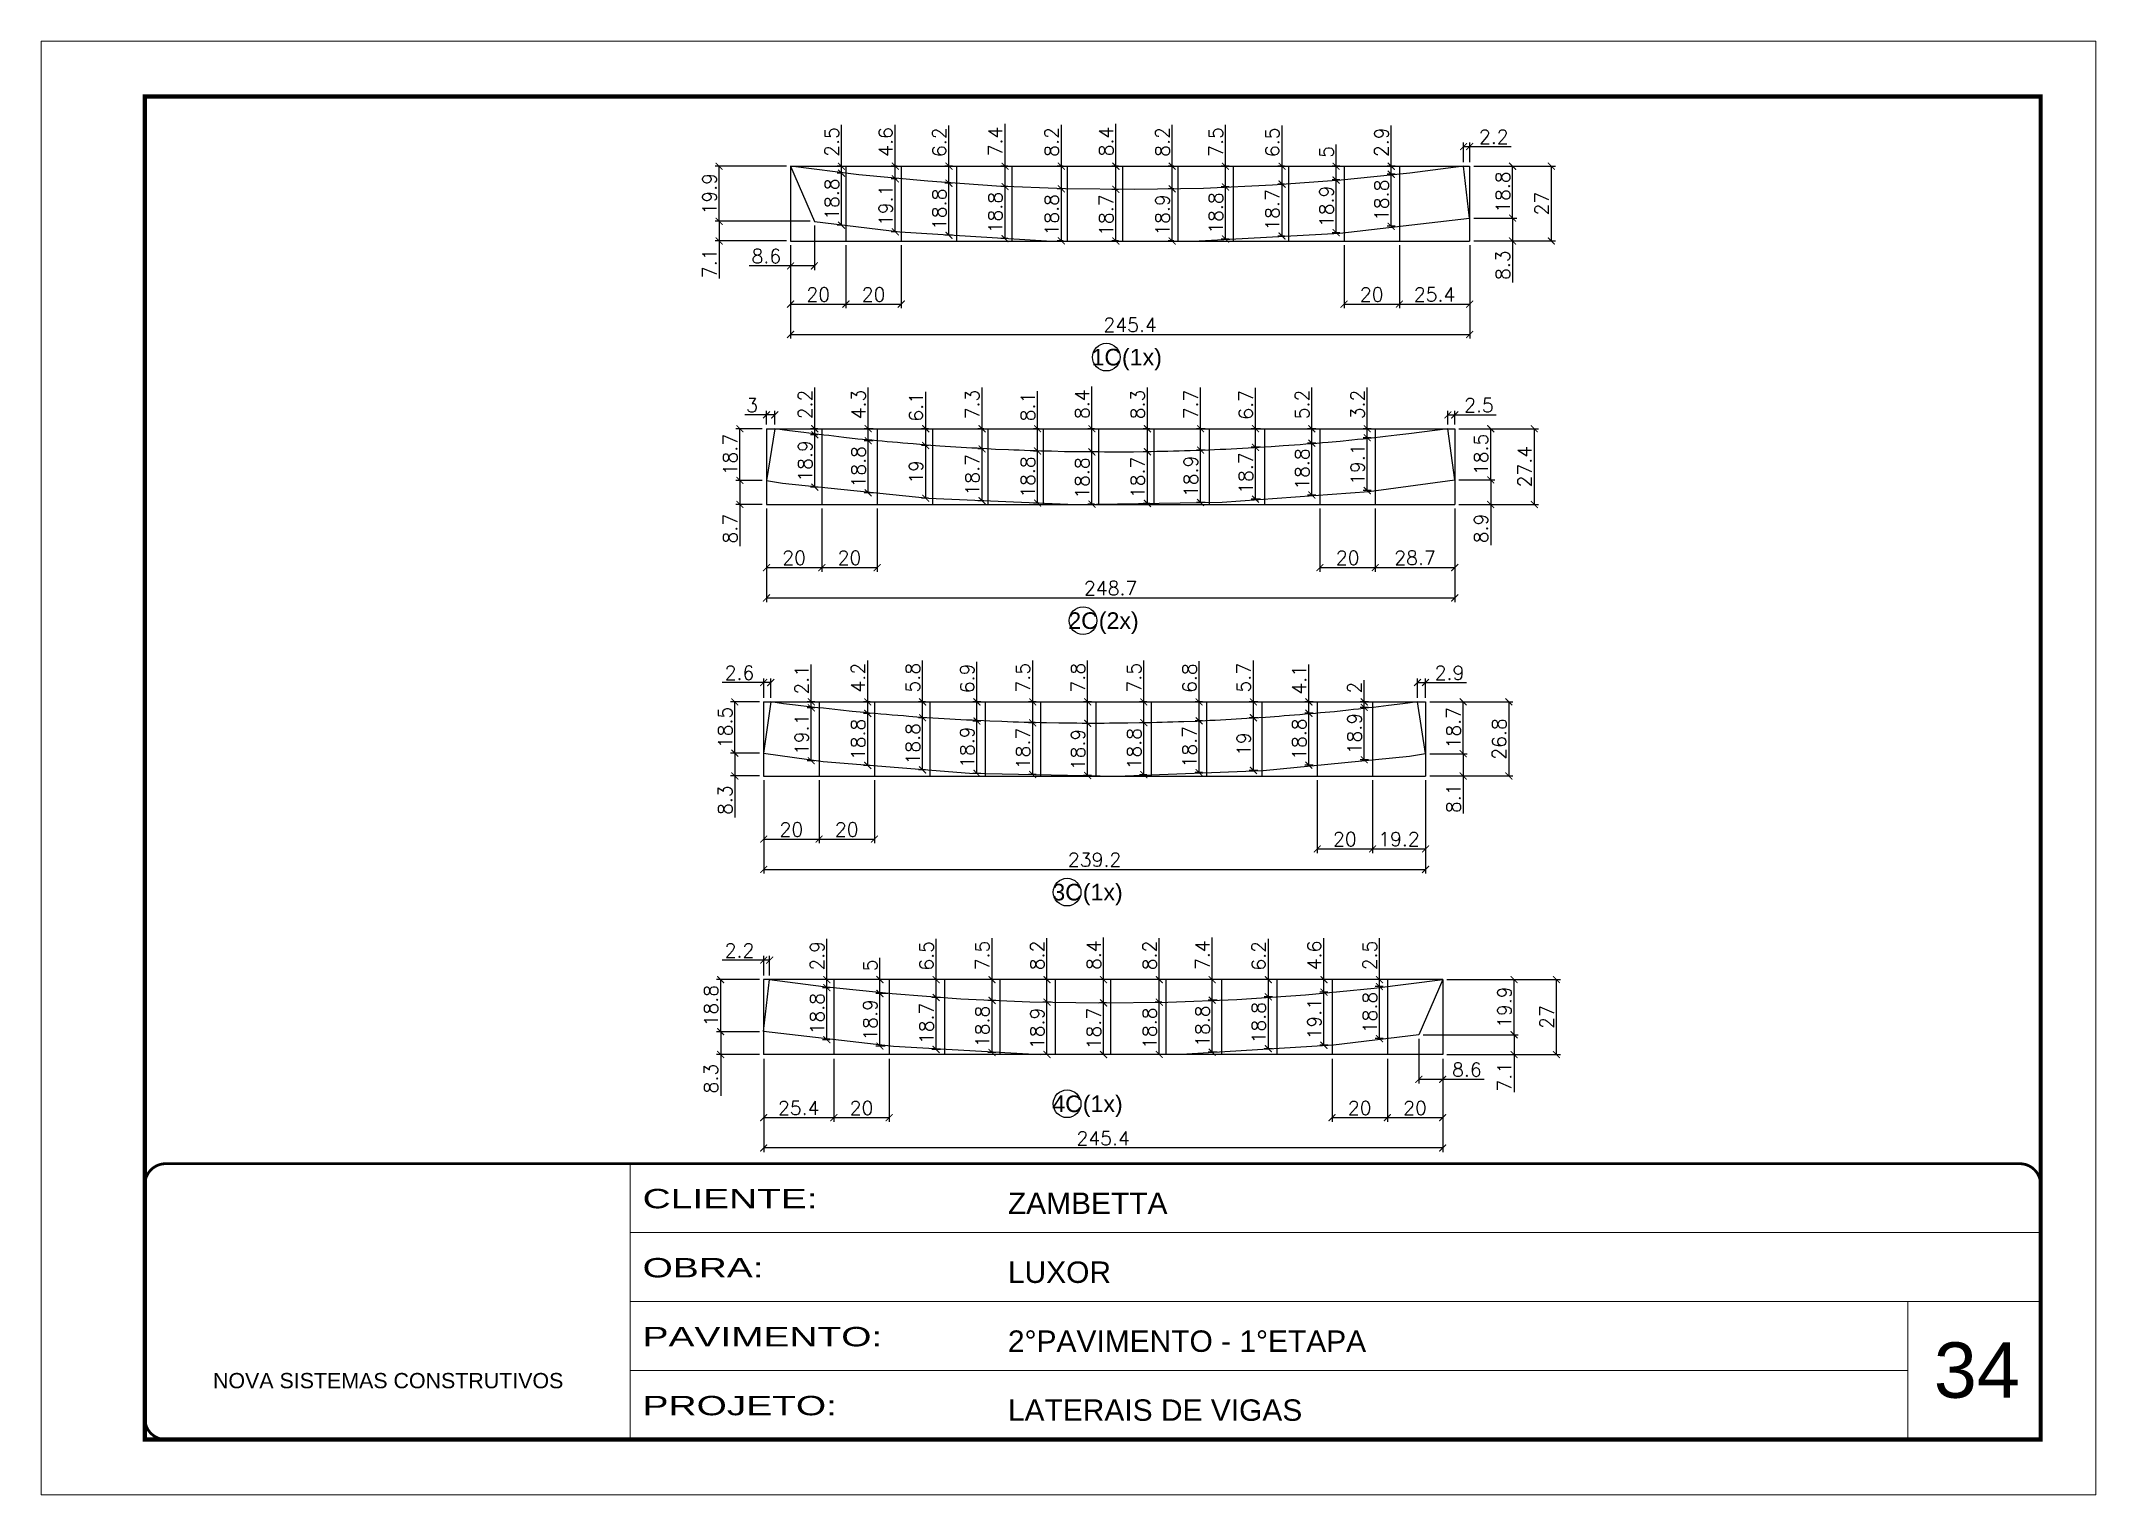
# Model space of a CAD drawing. Extents: x 3309 to 9563, y -2522 to 14608.
# Drawn here: x 4894 to 6379, y 4369 to 5419 of the extents above; entities that cross this region are included whole.
import ezdxf
from ezdxf.enums import TextEntityAlignment as Align

# ---------------------------------------------------------------- set-up
doc = ezdxf.new("R2010")
doc.units = 0
doc.header["$PDMODE"] = 35
doc.header["$PDSIZE"] = -10
doc.linetypes.add('CONTINUO', pattern=[0])
doc.linetypes.add('DASHED', pattern=[0.75, 0.5, -0.25])
for name, color, linetype, lineweight in [('CARIMBO', 255, 'Continuous', 9), ('Folhas', 255, 'Continuous', 9), ('SARRAFO DE PRESSAO', 251, 'DASHED', 9)]:
    doc.layers.add(name, color=color, linetype=linetype, lineweight=lineweight)
doc.layers.add('COTA', color=241, linetype='Continuous')
doc.layers.add('Romaneio', color=10, linetype='Continuous')
doc.styles.add('ARIAL', font='arial.ttf')
doc.styles.add('Romans', font='romans.shx')
doc.styles.add('Tecnologia', font='')
doc.styles.get('Tecnologia').set_extended_font_data('Forgotten Futurist')
doc.dimstyles.new('Cota Seção (2x)', dxfattribs={"dimtxt": 10, "dimasz": 5, "dimexe": 3, "dimexo": 3, "dimgap": 2, "dimtad": 3, "dimdec": 1, "dimlfac": 0.5, "dimzin": 12, "dimdsep": 46, "dimtxsty": 'Romans', "dimblk": 'ARCHTICK', "dimcen": 0, "dimclrd": 4, "dimclre": 4, "dimclrt": 1, "dimadec": 1, "dimazin": 3, "dimtfac": 1, "dimtdec": 1, "dimtmove": 0, "dimatfit": 3, "dimldrblk": 'OBLIQUE', "dimfxl": 1, "dimtolj": 1, "dimtzin": 12, "dimarcsym": 0})

msp = doc.modelspace()

# ---------------------------------------------------------------- texts
at = {"layer": 'CARIMBO', "style": 'ARIAL'}
msp.add_text('34', height=40, dxfattribs=at).set_placement((6262.23, 4439.4))
at = {"layer": 'Romaneio', "color": 255, "linetype": 'ByBlock', "style": 'ARIAL'}
for s, p in [('(1x)', (5689.94, 5191)), ('1C', (5664.19, 5191)), ('2C', (5647.42, 5000.7)), ('(2x)', (5673.17, 5000.7)), ('3C', (5635.87, 4804.6)), ('(1x)', (5661.62, 4804.6)), ('4C', (5635.87, 4651.73)), ('(1x)', (5661.62, 4651.73))]:
    msp.add_text(s, height=12, dxfattribs=at).set_placement(p, align=Align.MIDDLE_CENTER)

# ---------------------------------------------------------------- blocks, each defined once
blk = doc.blocks.new('9999999999')
at = {"color": 30, "linetype": 'CONTINUO'}
for p, q in [((98564.6, 34230.2), (98564.6, 34429.4)), ((98564.6, 34379.6), (99584, 34379.6)), ((98564.6, 34329.8), (99488, 34329.8)), ((99584, 34329.8), (99488, 34329.8)), ((99488, 34329.8), (99488, 34230.2)), ((98564.6, 34280), (99488, 34280))]:
    blk.add_line(p, q, dxfattribs=at)
at = {"color": 30, "linetype": 'CONTINUO', "const_width": 2}
blk.add_lwpolyline([(99584, 34230.2), (99584, 34414.4, 0.414214), (99569, 34429.4), (98229, 34429.4, 0.414214), (98214, 34414.4), (98214, 34245.2, 0.414214), (98229, 34230.2), (99584, 34230.2)], format="xyb", dxfattribs=at)
at = {"layer": 'Folhas'}
blk.add_lwpolyline([(98139, 34190.2), (99624, 34190.2), (99624, 35240.2), (98139, 35240.2)], close=True, dxfattribs=at)
at = {"layer": 'Folhas', "color": 30, "const_width": 3}
blk.add_lwpolyline([(98214, 34230.2), (99584, 34230.2), (99584, 35200.2), (98214, 35200.2)], close=True, dxfattribs=at)
at = {"color": 7, "linetype": 'Continuous', "ltscale": 5, "style": 'ARIAL'}
for s, height, p in [('ZAMBETTA', 15.48, (98837.7, 34393.1)), ('LUXOR', 15.48, (98837.7, 34343.3)), ('2°PAVIMENTO - 1°ETAPA', 15.483, (98837.7, 34293.5)), ('NOVA SISTEMAS CONSTRUTIVOS', 11.059, (98263.2, 34267.2)), ('LATERAIS DE VIGAS', 15.483, (98837.7, 34243.7))]:
    blk.add_text(s, height=height, dxfattribs=at).set_placement(p)
at = {"layer": 'Folhas', "color": 7, "style": 'Tecnologia', "width": 1.5}
for s, p in [('CLIENTE:', (98573.7, 34397.2)), ('OBRA:', (98573.7, 34347.3)), ('PAVIMENTO:', (98573.7, 34297.5)), ('PROJETO:', (98573.7, 34247.7))]:
    blk.add_text(s, height=14, dxfattribs=at).set_placement(p)
blk = doc.blocks.new('_ArchTick')
at = {"color": 0, "linetype": 'ByBlock', "const_width": 0.15}
blk.add_lwpolyline([(-0.5, -0.5), (0.5, 0.5)], dxfattribs=at)
blk = doc.blocks.new('*D2418')
at = {"layer": 'COTA', "color": 4, "lineweight": -2, "transparency": 16777216}
for p, q in [((5436, 5271.9), (5436, 5204.4)), ((5926.8, 5271.9), (5926.8, 5204.4)), ((5436, 5207.4), (5926.8, 5207.4))]:
    blk.add_line(p, q, dxfattribs=at)
at = {"layer": 'Defpoints', "color": 0, "transparency": 16777216}
for p in [(5436, 5274.9), (5926.8, 5274.9), (5926.8, 5207.4)]:
    blk.add_point(p, dxfattribs=at)
at = {"layer": 'COTA', "color": 4, "lineweight": -2, "transparency": 16777216, "xscale": 5, "yscale": 5, "zscale": 5, "rotation": 180}
blk.add_blockref('_ArchTick', (5436, 5207.4), dxfattribs=at)
at = {"layer": 'COTA', "color": 4, "lineweight": -2, "transparency": 16777216, "xscale": 5, "yscale": 5, "zscale": 5}
blk.add_blockref('_ArchTick', (5926.8, 5207.4), dxfattribs=at)
at = {"layer": 'COTA', "color": 1, "transparency": 16777216, "insert": (5681.4, 5214.4), "char_height": 10, "attachment_point": 5, "style": 'Romans'}
blk.add_mtext('\\A1;245.4', dxfattribs=at)
blk = doc.blocks.new('_Oblique')
at = {"color": 0, "linetype": 'ByBlock', "lineweight": -2}
blk.add_line((-0.5, -0.5), (0.5, 0.5), dxfattribs=at)
blk = doc.blocks.new('*D2416')
at = {"layer": 'COTA', "color": 4, "lineweight": -2, "transparency": 16777216}
for p, q in [((5436, 5271.9), (5436, 5226.3)), ((5476, 5271.9), (5476, 5226.3)), ((5436, 5229.3), (5476, 5229.3))]:
    blk.add_line(p, q, dxfattribs=at)
at = {"layer": 'Defpoints', "color": 0, "transparency": 16777216}
for p in [(5436, 5274.9), (5476, 5274.9), (5476, 5229.3)]:
    blk.add_point(p, dxfattribs=at)
at = {"layer": 'COTA', "color": 4, "lineweight": -2, "transparency": 16777216, "xscale": 5, "yscale": 5, "zscale": 5, "rotation": 180}
blk.add_blockref('_ArchTick', (5436, 5229.3), dxfattribs=at)
at = {"layer": 'COTA', "color": 4, "lineweight": -2, "transparency": 16777216, "xscale": 5, "yscale": 5, "zscale": 5}
blk.add_blockref('_ArchTick', (5476, 5229.3), dxfattribs=at)
at = {"layer": 'COTA', "color": 1, "transparency": 16777216, "insert": (5456, 5236.3), "char_height": 10, "attachment_point": 5, "style": 'Romans'}
blk.add_mtext('\\A1;20', dxfattribs=at)
blk = doc.blocks.new('*D2417')
at = {"layer": 'COTA', "color": 4, "lineweight": -2, "transparency": 16777216}
for p, q in [((5476, 5271.9), (5476, 5226.3)), ((5516, 5271.9), (5516, 5226.3)), ((5476, 5229.3), (5516, 5229.3))]:
    blk.add_line(p, q, dxfattribs=at)
at = {"layer": 'Defpoints', "color": 0, "transparency": 16777216}
for p in [(5476, 5274.9), (5516, 5274.9), (5516, 5229.3)]:
    blk.add_point(p, dxfattribs=at)
at = {"layer": 'COTA', "color": 4, "lineweight": -2, "transparency": 16777216, "xscale": 5, "yscale": 5, "zscale": 5, "rotation": 180}
blk.add_blockref('_ArchTick', (5476, 5229.3), dxfattribs=at)
at = {"layer": 'COTA', "color": 4, "lineweight": -2, "transparency": 16777216, "xscale": 5, "yscale": 5, "zscale": 5}
blk.add_blockref('_ArchTick', (5516, 5229.3), dxfattribs=at)
at = {"layer": 'COTA', "color": 1, "transparency": 16777216, "insert": (5496, 5236.3), "char_height": 10, "attachment_point": 5, "style": 'Romans'}
blk.add_mtext('\\A1;20', dxfattribs=at)
blk = doc.blocks.new('*D2419')
at = {"layer": 'COTA', "color": 4, "lineweight": -2, "transparency": 16777216}
for p, q in [((5836, 5271.9), (5836, 5226.3)), ((5876, 5271.9), (5876, 5226.3)), ((5836, 5229.3), (5876, 5229.3))]:
    blk.add_line(p, q, dxfattribs=at)
at = {"layer": 'Defpoints', "color": 0, "transparency": 16777216}
for p in [(5836, 5274.9), (5876, 5274.9), (5876, 5229.3)]:
    blk.add_point(p, dxfattribs=at)
at = {"layer": 'COTA', "color": 4, "lineweight": -2, "transparency": 16777216, "xscale": 5, "yscale": 5, "zscale": 5, "rotation": 180}
blk.add_blockref('_ArchTick', (5836, 5229.3), dxfattribs=at)
at = {"layer": 'COTA', "color": 4, "lineweight": -2, "transparency": 16777216, "xscale": 5, "yscale": 5, "zscale": 5}
blk.add_blockref('_ArchTick', (5876, 5229.3), dxfattribs=at)
at = {"layer": 'COTA', "color": 1, "transparency": 16777216, "insert": (5856, 5236.3), "char_height": 10, "attachment_point": 5, "style": 'Romans'}
blk.add_mtext('\\A1;20', dxfattribs=at)
blk = doc.blocks.new('*D2420')
at = {"layer": 'COTA', "color": 4, "lineweight": -2, "transparency": 16777216}
for p, q in [((5876, 5271.9), (5876, 5226.3)), ((5926.8, 5271.9), (5926.8, 5226.3)), ((5876, 5229.3), (5926.8, 5229.3))]:
    blk.add_line(p, q, dxfattribs=at)
at = {"layer": 'Defpoints', "color": 0, "transparency": 16777216}
for p in [(5876, 5274.9), (5926.8, 5274.9), (5926.8, 5229.3)]:
    blk.add_point(p, dxfattribs=at)
at = {"layer": 'COTA', "color": 4, "lineweight": -2, "transparency": 16777216, "xscale": 5, "yscale": 5, "zscale": 5, "rotation": 180}
blk.add_blockref('_ArchTick', (5876, 5229.3), dxfattribs=at)
at = {"layer": 'COTA', "color": 4, "lineweight": -2, "transparency": 16777216, "xscale": 5, "yscale": 5, "zscale": 5}
blk.add_blockref('_ArchTick', (5926.8, 5229.3), dxfattribs=at)
at = {"layer": 'COTA', "color": 1, "transparency": 16777216, "insert": (5901.4, 5236.3), "char_height": 10, "attachment_point": 5, "style": 'Romans'}
blk.add_mtext('\\A1;25.4', dxfattribs=at)
blk = doc.blocks.new('*D2421')
at = {"layer": 'COTA', "color": 4, "lineweight": -2, "transparency": 16777216}
for p, q in [((5450.2, 5289.1), (5381.4, 5289.1)), ((5384.4, 5289.1), (5384.4, 5274.9)), ((5433, 5274.9), (5381.4, 5274.9)), ((5384.4, 5274.9), (5384.4, 5247.8))]:
    blk.add_line(p, q, dxfattribs=at)
at = {"layer": 'Defpoints', "color": 0, "transparency": 16777216}
for p in [(5453.2, 5289.1), (5384.4, 5274.9), (5436, 5274.9)]:
    blk.add_point(p, dxfattribs=at)
at = {"layer": 'COTA', "color": 4, "lineweight": -2, "transparency": 16777216, "xscale": 5, "yscale": 5, "zscale": 5}
for p, rotation in [((5384.4, 5289.1), 90), ((5384.4, 5274.9), 270)]:
    blk.add_blockref('_ArchTick', p, dxfattribs=dict(at, rotation=rotation))
at = {"layer": 'COTA', "color": 1, "transparency": 16777216, "insert": (5377.4, 5258.8), "char_height": 10, "attachment_point": 5, "rotation": 90, "style": 'Romans'}
blk.add_mtext('\\A1;7.1', dxfattribs=at)
blk = doc.blocks.new('*D2422')
at = {"layer": 'COTA', "color": 4, "lineweight": -2, "transparency": 16777216}
for p, q in [((5433, 5328.9), (5381.4, 5328.9)), ((5384.4, 5289.1), (5384.4, 5328.9)), ((5450.2, 5289.1), (5381.4, 5289.1))]:
    blk.add_line(p, q, dxfattribs=at)
at = {"layer": 'Defpoints', "color": 0, "transparency": 16777216}
for p in [(5384.4, 5328.9), (5436, 5328.9), (5453.2, 5289.1)]:
    blk.add_point(p, dxfattribs=at)
at = {"layer": 'COTA', "color": 4, "lineweight": -2, "transparency": 16777216, "xscale": 5, "yscale": 5, "zscale": 5}
for p, rotation in [((5384.4, 5328.9), 90), ((5384.4, 5289.1), 270)]:
    blk.add_blockref('_ArchTick', p, dxfattribs=dict(at, rotation=rotation))
at = {"layer": 'COTA', "color": 1, "transparency": 16777216, "insert": (5377.4, 5309), "char_height": 10, "attachment_point": 5, "rotation": 90, "style": 'Romans'}
blk.add_mtext('\\A1;19.9', dxfattribs=at)
blk = doc.blocks.new('*D2423')
at = {"layer": 'COTA', "color": 4, "lineweight": -2, "transparency": 16777216}
for p, q in [((5436, 5271.9), (5436, 5253.9)), ((5453.2, 5286.1), (5453.2, 5253.9)), ((5436, 5256.9), (5406, 5256.9)), ((5453.2, 5256.9), (5436, 5256.9))]:
    blk.add_line(p, q, dxfattribs=at)
at = {"layer": 'Defpoints', "color": 0, "transparency": 16777216}
for p in [(5453.2, 5289.1), (5436, 5274.9), (5436, 5256.9)]:
    blk.add_point(p, dxfattribs=at)
at = {"layer": 'COTA', "color": 4, "lineweight": -2, "transparency": 16777216, "xscale": 5, "yscale": 5, "zscale": 5, "rotation": 180}
blk.add_blockref('_ArchTick', (5436, 5256.9), dxfattribs=at)
at = {"layer": 'COTA', "color": 4, "lineweight": -2, "transparency": 16777216, "xscale": 5, "yscale": 5, "zscale": 5}
blk.add_blockref('_ArchTick', (5453.2, 5256.9), dxfattribs=at)
at = {"layer": 'COTA', "color": 1, "transparency": 16777216, "insert": (5418.5, 5263.9), "char_height": 10, "attachment_point": 5, "style": 'Romans'}
blk.add_mtext('\\A1;8.6', dxfattribs=at)
blk = doc.blocks.new('*D2424')
at = {"layer": 'COTA', "color": 4, "lineweight": -2, "transparency": 16777216}
for p, q in [((5473, 5323.9), (5469.8, 5323.9)), ((5472.8, 5286.3), (5472.8, 5323.9)), ((5473, 5286.3), (5469.8, 5286.3))]:
    blk.add_line(p, q, dxfattribs=at)
at = {"layer": 'Defpoints', "color": 0, "transparency": 16777216}
for p in [(5472.8, 5323.9), (5476, 5323.9), (5476, 5286.3)]:
    blk.add_point(p, dxfattribs=at)
at = {"layer": 'COTA', "color": 4, "lineweight": -2, "transparency": 16777216, "xscale": 5, "yscale": 5, "zscale": 5}
for p, rotation in [((5472.8, 5323.9), 90), ((5472.8, 5286.3), 270)]:
    blk.add_blockref('_ArchTick', p, dxfattribs=dict(at, rotation=rotation))
at = {"layer": 'COTA', "color": 1, "transparency": 16777216, "insert": (5465.8, 5305.1), "char_height": 10, "attachment_point": 5, "rotation": 90, "style": 'Romans'}
blk.add_mtext('\\A1;18.8', dxfattribs=at)
blk = doc.blocks.new('*D2425')
at = {"layer": 'COTA', "color": 4, "lineweight": -2, "transparency": 16777216}
for p, q in [((5472.8, 5328.9), (5472.8, 5358.9)), ((5473, 5328.9), (5469.8, 5328.9)), ((5473, 5323.9), (5469.8, 5323.9)), ((5472.8, 5323.9), (5472.8, 5328.9))]:
    blk.add_line(p, q, dxfattribs=at)
at = {"layer": 'Defpoints', "color": 0, "transparency": 16777216}
for p in [(5472.8, 5328.9), (5476, 5328.9), (5476, 5323.9)]:
    blk.add_point(p, dxfattribs=at)
at = {"layer": 'COTA', "color": 4, "lineweight": -2, "transparency": 16777216, "xscale": 5, "yscale": 5, "zscale": 5}
for p, rotation in [((5472.8, 5328.9), 90), ((5472.8, 5323.9), 270)]:
    blk.add_blockref('_ArchTick', p, dxfattribs=dict(at, rotation=rotation))
at = {"layer": 'COTA', "color": 1, "transparency": 16777216, "insert": (5465.8, 5346.4), "char_height": 10, "attachment_point": 5, "rotation": 90, "style": 'Romans'}
blk.add_mtext('\\A1;2.5', dxfattribs=at)
blk = doc.blocks.new('*D2426')
at = {"layer": 'COTA', "color": 4, "lineweight": -2, "transparency": 16777216}
for p, q in [((5513, 5319.8), (5508.7, 5319.8)), ((5511.7, 5281.5), (5511.7, 5319.8)), ((5513, 5281.5), (5508.7, 5281.5))]:
    blk.add_line(p, q, dxfattribs=at)
at = {"layer": 'Defpoints', "color": 0, "transparency": 16777216}
for p in [(5511.7, 5319.8), (5516, 5319.8), (5516, 5281.5)]:
    blk.add_point(p, dxfattribs=at)
at = {"layer": 'COTA', "color": 4, "lineweight": -2, "transparency": 16777216, "xscale": 5, "yscale": 5, "zscale": 5}
for p, rotation in [((5511.7, 5319.8), 90), ((5511.7, 5281.5), 270)]:
    blk.add_blockref('_ArchTick', p, dxfattribs=dict(at, rotation=rotation))
at = {"layer": 'COTA', "color": 1, "transparency": 16777216, "insert": (5504.7, 5300.7), "char_height": 10, "attachment_point": 5, "rotation": 90, "style": 'Romans'}
blk.add_mtext('\\A1;19.1', dxfattribs=at)
blk = doc.blocks.new('*D2427')
at = {"layer": 'COTA', "color": 4, "lineweight": -2, "transparency": 16777216}
for p, q in [((5511.7, 5328.9), (5511.7, 5358.9)), ((5513, 5328.9), (5508.7, 5328.9)), ((5513, 5319.8), (5508.7, 5319.8)), ((5511.7, 5319.8), (5511.7, 5328.9))]:
    blk.add_line(p, q, dxfattribs=at)
at = {"layer": 'Defpoints', "color": 0, "transparency": 16777216}
for p in [(5511.7, 5328.9), (5516, 5328.9), (5516, 5319.8)]:
    blk.add_point(p, dxfattribs=at)
at = {"layer": 'COTA', "color": 4, "lineweight": -2, "transparency": 16777216, "xscale": 5, "yscale": 5, "zscale": 5}
for p, rotation in [((5511.7, 5328.9), 90), ((5511.7, 5319.8), 270)]:
    blk.add_blockref('_ArchTick', p, dxfattribs=dict(at, rotation=rotation))
at = {"layer": 'COTA', "color": 1, "transparency": 16777216, "insert": (5504.7, 5346.4), "char_height": 10, "attachment_point": 5, "rotation": 90, "style": 'Romans'}
blk.add_mtext('\\A1;4.6', dxfattribs=at)
blk = doc.blocks.new('*D2428')
at = {"layer": 'COTA', "color": 4, "lineweight": -2, "transparency": 16777216}
for p, q in [((5553, 5316.6), (5547.5, 5316.6)), ((5550.5, 5279), (5550.5, 5316.6)), ((5553, 5279), (5547.5, 5279))]:
    blk.add_line(p, q, dxfattribs=at)
at = {"layer": 'Defpoints', "color": 0, "transparency": 16777216}
for p in [(5550.5, 5316.6), (5556, 5316.6), (5556, 5279)]:
    blk.add_point(p, dxfattribs=at)
at = {"layer": 'COTA', "color": 4, "lineweight": -2, "transparency": 16777216, "xscale": 5, "yscale": 5, "zscale": 5}
for p, rotation in [((5550.5, 5316.6), 90), ((5550.5, 5279), 270)]:
    blk.add_blockref('_ArchTick', p, dxfattribs=dict(at, rotation=rotation))
at = {"layer": 'COTA', "color": 1, "transparency": 16777216, "insert": (5543.5, 5297.8), "char_height": 10, "attachment_point": 5, "rotation": 90, "style": 'Romans'}
blk.add_mtext('\\A1;18.8', dxfattribs=at)
blk = doc.blocks.new('*D2429')
at = {"layer": 'COTA', "color": 4, "lineweight": -2, "transparency": 16777216}
for p, q in [((5550.5, 5328.9), (5550.5, 5358.4)), ((5553, 5328.9), (5547.5, 5328.9)), ((5553, 5316.6), (5547.5, 5316.6)), ((5550.5, 5316.6), (5550.5, 5328.9))]:
    blk.add_line(p, q, dxfattribs=at)
at = {"layer": 'Defpoints', "color": 0, "transparency": 16777216}
for p in [(5550.5, 5328.9), (5556, 5328.9), (5556, 5316.6)]:
    blk.add_point(p, dxfattribs=at)
at = {"layer": 'COTA', "color": 4, "lineweight": -2, "transparency": 16777216, "xscale": 5, "yscale": 5, "zscale": 5}
for p, rotation in [((5550.5, 5328.9), 90), ((5550.5, 5316.6), 270)]:
    blk.add_blockref('_ArchTick', p, dxfattribs=dict(at, rotation=rotation))
at = {"layer": 'COTA', "color": 1, "transparency": 16777216, "insert": (5543.5, 5346.2), "char_height": 10, "attachment_point": 5, "rotation": 90, "style": 'Romans'}
blk.add_mtext('\\A1;6.2', dxfattribs=at)
blk = doc.blocks.new('*D2430')
at = {"layer": 'COTA', "color": 4, "lineweight": -2, "transparency": 16777216}
for p, q in [((5593, 5314.2), (5588, 5314.2)), ((5591, 5276.6), (5591, 5314.2)), ((5593, 5276.6), (5588, 5276.6))]:
    blk.add_line(p, q, dxfattribs=at)
at = {"layer": 'Defpoints', "color": 0, "transparency": 16777216}
for p in [(5591, 5314.2), (5596, 5314.2), (5596, 5276.6)]:
    blk.add_point(p, dxfattribs=at)
at = {"layer": 'COTA', "color": 4, "lineweight": -2, "transparency": 16777216, "xscale": 5, "yscale": 5, "zscale": 5}
for p, rotation in [((5591, 5314.2), 90), ((5591, 5276.6), 270)]:
    blk.add_blockref('_ArchTick', p, dxfattribs=dict(at, rotation=rotation))
at = {"layer": 'COTA', "color": 1, "transparency": 16777216, "insert": (5584, 5295.4), "char_height": 10, "attachment_point": 5, "rotation": 90, "style": 'Romans'}
blk.add_mtext('\\A1;18.8', dxfattribs=at)
blk = doc.blocks.new('*D2431')
at = {"layer": 'COTA', "color": 4, "lineweight": -2, "transparency": 16777216}
for p, q in [((5591, 5328.9), (5591, 5359.4)), ((5593, 5328.9), (5588, 5328.9)), ((5591, 5314.2), (5591, 5328.9)), ((5593, 5314.2), (5588, 5314.2))]:
    blk.add_line(p, q, dxfattribs=at)
at = {"layer": 'Defpoints', "color": 0, "transparency": 16777216}
for p in [(5591, 5328.9), (5596, 5328.9), (5596, 5314.2)]:
    blk.add_point(p, dxfattribs=at)
at = {"layer": 'COTA', "color": 4, "lineweight": -2, "transparency": 16777216, "xscale": 5, "yscale": 5, "zscale": 5}
for p, rotation in [((5591, 5328.9), 90), ((5591, 5314.2), 270)]:
    blk.add_blockref('_ArchTick', p, dxfattribs=dict(at, rotation=rotation))
at = {"layer": 'COTA', "color": 1, "transparency": 16777216, "insert": (5584, 5346.7), "char_height": 10, "attachment_point": 5, "rotation": 90, "style": 'Romans'}
blk.add_mtext('\\A1;7.4', dxfattribs=at)
blk = doc.blocks.new('*D2432')
at = {"layer": 'COTA', "color": 4, "lineweight": -2, "transparency": 16777216}
for p, q in [((5633, 5312.6), (5628.7, 5312.6)), ((5631.7, 5275), (5631.7, 5312.6)), ((5633, 5275), (5628.7, 5275))]:
    blk.add_line(p, q, dxfattribs=at)
at = {"layer": 'Defpoints', "color": 0, "transparency": 16777216}
for p in [(5631.7, 5312.6), (5636, 5312.6), (5636, 5275)]:
    blk.add_point(p, dxfattribs=at)
at = {"layer": 'COTA', "color": 4, "lineweight": -2, "transparency": 16777216, "xscale": 5, "yscale": 5, "zscale": 5}
for p, rotation in [((5631.7, 5312.6), 90), ((5631.7, 5275), 270)]:
    blk.add_blockref('_ArchTick', p, dxfattribs=dict(at, rotation=rotation))
at = {"layer": 'COTA', "color": 1, "transparency": 16777216, "insert": (5624.7, 5293.8), "char_height": 10, "attachment_point": 5, "rotation": 90, "style": 'Romans'}
blk.add_mtext('\\A1;18.8', dxfattribs=at)
blk = doc.blocks.new('*D2433')
at = {"layer": 'COTA', "color": 4, "lineweight": -2, "transparency": 16777216}
for p, q in [((5631.7, 5328.9), (5631.7, 5358.9)), ((5633, 5328.9), (5628.7, 5328.9)), ((5631.7, 5312.6), (5631.7, 5328.9)), ((5633, 5312.6), (5628.7, 5312.6))]:
    blk.add_line(p, q, dxfattribs=at)
at = {"layer": 'Defpoints', "color": 0, "transparency": 16777216}
for p in [(5631.7, 5328.9), (5636, 5328.9), (5636, 5312.6)]:
    blk.add_point(p, dxfattribs=at)
at = {"layer": 'COTA', "color": 4, "lineweight": -2, "transparency": 16777216, "xscale": 5, "yscale": 5, "zscale": 5}
for p, rotation in [((5631.7, 5328.9), 90), ((5631.7, 5312.6), 270)]:
    blk.add_blockref('_ArchTick', p, dxfattribs=dict(at, rotation=rotation))
at = {"layer": 'COTA', "color": 1, "transparency": 16777216, "insert": (5624.7, 5346.4), "char_height": 10, "attachment_point": 5, "rotation": 90, "style": 'Romans'}
blk.add_mtext('\\A1;8.2', dxfattribs=at)
blk = doc.blocks.new('*D2434')
at = {"layer": 'COTA', "color": 4, "lineweight": -2, "transparency": 16777216}
for p, q in [((5673, 5312.2), (5668.1, 5312.2)), ((5671.1, 5274.9), (5671.1, 5312.2)), ((5673, 5274.9), (5668.1, 5274.9))]:
    blk.add_line(p, q, dxfattribs=at)
at = {"layer": 'Defpoints', "color": 0, "transparency": 16777216}
for p in [(5671.1, 5312.2), (5676, 5312.2), (5676, 5274.9)]:
    blk.add_point(p, dxfattribs=at)
at = {"layer": 'COTA', "color": 4, "lineweight": -2, "transparency": 16777216, "xscale": 5, "yscale": 5, "zscale": 5}
for p, rotation in [((5671.1, 5312.2), 90), ((5671.1, 5274.9), 270)]:
    blk.add_blockref('_ArchTick', p, dxfattribs=dict(at, rotation=rotation))
at = {"layer": 'COTA', "color": 1, "transparency": 16777216, "insert": (5664.1, 5293.5), "char_height": 10, "attachment_point": 5, "rotation": 90, "style": 'Romans'}
blk.add_mtext('\\A1;18.7', dxfattribs=at)
blk = doc.blocks.new('*D2435')
at = {"layer": 'COTA', "color": 4, "lineweight": -2, "transparency": 16777216}
for p, q in [((5671.1, 5328.9), (5671.1, 5359.4)), ((5673, 5328.9), (5668.1, 5328.9)), ((5671.1, 5312.2), (5671.1, 5328.9)), ((5673, 5312.2), (5668.1, 5312.2))]:
    blk.add_line(p, q, dxfattribs=at)
at = {"layer": 'Defpoints', "color": 0, "transparency": 16777216}
for p in [(5671.1, 5328.9), (5676, 5328.9), (5676, 5312.2)]:
    blk.add_point(p, dxfattribs=at)
at = {"layer": 'COTA', "color": 4, "lineweight": -2, "transparency": 16777216, "xscale": 5, "yscale": 5, "zscale": 5}
for p, rotation in [((5671.1, 5328.9), 90), ((5671.1, 5312.2), 270)]:
    blk.add_blockref('_ArchTick', p, dxfattribs=dict(at, rotation=rotation))
at = {"layer": 'COTA', "color": 1, "transparency": 16777216, "insert": (5664.1, 5346.7), "char_height": 10, "attachment_point": 5, "rotation": 90, "style": 'Romans'}
blk.add_mtext('\\A1;8.4', dxfattribs=at)
blk = doc.blocks.new('*D2436')
at = {"layer": 'COTA', "color": 4, "lineweight": -2, "transparency": 16777216}
for p, q in [((5713, 5312.6), (5708.8, 5312.6)), ((5711.8, 5274.9), (5711.8, 5312.6)), ((5713, 5274.9), (5708.8, 5274.9))]:
    blk.add_line(p, q, dxfattribs=at)
at = {"layer": 'Defpoints', "color": 0, "transparency": 16777216}
for p in [(5711.8, 5312.6), (5716, 5312.6), (5716, 5274.9)]:
    blk.add_point(p, dxfattribs=at)
at = {"layer": 'COTA', "color": 4, "lineweight": -2, "transparency": 16777216, "xscale": 5, "yscale": 5, "zscale": 5}
for p, rotation in [((5711.8, 5312.6), 90), ((5711.8, 5274.9), 270)]:
    blk.add_blockref('_ArchTick', p, dxfattribs=dict(at, rotation=rotation))
at = {"layer": 'COTA', "color": 1, "transparency": 16777216, "insert": (5704.8, 5293.7), "char_height": 10, "attachment_point": 5, "rotation": 90, "style": 'Romans'}
blk.add_mtext('\\A1;18.9', dxfattribs=at)
blk = doc.blocks.new('*D2437')
at = {"layer": 'COTA', "color": 4, "lineweight": -2, "transparency": 16777216}
for p, q in [((5711.8, 5328.9), (5711.8, 5358.9)), ((5713, 5328.9), (5708.8, 5328.9)), ((5711.8, 5312.6), (5711.8, 5328.9)), ((5713, 5312.6), (5708.8, 5312.6))]:
    blk.add_line(p, q, dxfattribs=at)
at = {"layer": 'Defpoints', "color": 0, "transparency": 16777216}
for p in [(5711.8, 5328.9), (5716, 5328.9), (5716, 5312.6)]:
    blk.add_point(p, dxfattribs=at)
at = {"layer": 'COTA', "color": 4, "lineweight": -2, "transparency": 16777216, "xscale": 5, "yscale": 5, "zscale": 5}
for p, rotation in [((5711.8, 5328.9), 90), ((5711.8, 5312.6), 270)]:
    blk.add_blockref('_ArchTick', p, dxfattribs=dict(at, rotation=rotation))
at = {"layer": 'COTA', "color": 1, "transparency": 16777216, "insert": (5704.8, 5346.4), "char_height": 10, "attachment_point": 5, "rotation": 90, "style": 'Romans'}
blk.add_mtext('\\A1;8.2', dxfattribs=at)
blk = doc.blocks.new('*D2438')
at = {"layer": 'COTA', "color": 4, "lineweight": -2, "transparency": 16777216}
for p, q in [((5753, 5313.9), (5747.3, 5313.9)), ((5750.3, 5276.3), (5750.3, 5313.9)), ((5753, 5276.3), (5747.3, 5276.3))]:
    blk.add_line(p, q, dxfattribs=at)
at = {"layer": 'Defpoints', "color": 0, "transparency": 16777216}
for p in [(5750.3, 5313.9), (5756, 5313.9), (5756, 5276.3)]:
    blk.add_point(p, dxfattribs=at)
at = {"layer": 'COTA', "color": 4, "lineweight": -2, "transparency": 16777216, "xscale": 5, "yscale": 5, "zscale": 5}
for p, rotation in [((5750.3, 5313.9), 90), ((5750.3, 5276.3), 270)]:
    blk.add_blockref('_ArchTick', p, dxfattribs=dict(at, rotation=rotation))
at = {"layer": 'COTA', "color": 1, "transparency": 16777216, "insert": (5743.3, 5295.1), "char_height": 10, "attachment_point": 5, "rotation": 90, "style": 'Romans'}
blk.add_mtext('\\A1;18.8', dxfattribs=at)
blk = doc.blocks.new('*D2439')
at = {"layer": 'COTA', "color": 4, "lineweight": -2, "transparency": 16777216}
for p, q in [((5750.3, 5328.9), (5750.3, 5358.9)), ((5753, 5328.9), (5747.3, 5328.9)), ((5750.3, 5313.9), (5750.3, 5328.9)), ((5753, 5313.9), (5747.3, 5313.9))]:
    blk.add_line(p, q, dxfattribs=at)
at = {"layer": 'Defpoints', "color": 0, "transparency": 16777216}
for p in [(5750.3, 5328.9), (5756, 5328.9), (5756, 5313.9)]:
    blk.add_point(p, dxfattribs=at)
at = {"layer": 'COTA', "color": 4, "lineweight": -2, "transparency": 16777216, "xscale": 5, "yscale": 5, "zscale": 5}
for p, rotation in [((5750.3, 5328.9), 90), ((5750.3, 5313.9), 270)]:
    blk.add_blockref('_ArchTick', p, dxfattribs=dict(at, rotation=rotation))
at = {"layer": 'COTA', "color": 1, "transparency": 16777216, "insert": (5743.3, 5346.4), "char_height": 10, "attachment_point": 5, "rotation": 90, "style": 'Romans'}
blk.add_mtext('\\A1;7.5', dxfattribs=at)
blk = doc.blocks.new('*D2440')
at = {"layer": 'COTA', "color": 4, "lineweight": -2, "transparency": 16777216}
for p, q in [((5793, 5316), (5788.2, 5316)), ((5791.2, 5278.5), (5791.2, 5316)), ((5793, 5278.5), (5788.2, 5278.5))]:
    blk.add_line(p, q, dxfattribs=at)
at = {"layer": 'Defpoints', "color": 0, "transparency": 16777216}
for p in [(5791.2, 5316), (5796, 5316), (5796, 5278.5)]:
    blk.add_point(p, dxfattribs=at)
at = {"layer": 'COTA', "color": 4, "lineweight": -2, "transparency": 16777216, "xscale": 5, "yscale": 5, "zscale": 5}
for p, rotation in [((5791.2, 5316), 90), ((5791.2, 5278.5), 270)]:
    blk.add_blockref('_ArchTick', p, dxfattribs=dict(at, rotation=rotation))
at = {"layer": 'COTA', "color": 1, "transparency": 16777216, "insert": (5784.2, 5297.3), "char_height": 10, "attachment_point": 5, "rotation": 90, "style": 'Romans'}
blk.add_mtext('\\A1;18.7', dxfattribs=at)
blk = doc.blocks.new('*D2441')
at = {"layer": 'COTA', "color": 4, "lineweight": -2, "transparency": 16777216}
for p, q in [((5791.2, 5328.9), (5791.2, 5358.4)), ((5793, 5328.9), (5788.2, 5328.9)), ((5791.2, 5316), (5791.2, 5328.9)), ((5793, 5316), (5788.2, 5316))]:
    blk.add_line(p, q, dxfattribs=at)
at = {"layer": 'Defpoints', "color": 0, "transparency": 16777216}
for p in [(5791.2, 5328.9), (5796, 5328.9), (5796, 5316)]:
    blk.add_point(p, dxfattribs=at)
at = {"layer": 'COTA', "color": 4, "lineweight": -2, "transparency": 16777216, "xscale": 5, "yscale": 5, "zscale": 5}
for p, rotation in [((5791.2, 5328.9), 90), ((5791.2, 5316), 270)]:
    blk.add_blockref('_ArchTick', p, dxfattribs=dict(at, rotation=rotation))
at = {"layer": 'COTA', "color": 1, "transparency": 16777216, "insert": (5784.2, 5346.2), "char_height": 10, "attachment_point": 5, "rotation": 90, "style": 'Romans'}
blk.add_mtext('\\A1;6.5', dxfattribs=at)
blk = doc.blocks.new('*D2442')
at = {"layer": 'COTA', "color": 4, "lineweight": -2, "transparency": 16777216}
for p, q in [((5830.9, 5318.8), (5827.3, 5318.8)), ((5830.3, 5280.9), (5830.3, 5318.8)), ((5833, 5280.9), (5827.3, 5280.9))]:
    blk.add_line(p, q, dxfattribs=at)
at = {"layer": 'Defpoints', "color": 0, "transparency": 16777216}
for p in [(5830.3, 5318.8), (5833.9, 5318.8), (5836, 5280.9)]:
    blk.add_point(p, dxfattribs=at)
at = {"layer": 'COTA', "color": 4, "lineweight": -2, "transparency": 16777216, "xscale": 5, "yscale": 5, "zscale": 5}
for p, rotation in [((5830.3, 5318.8), 90), ((5830.3, 5280.9), 270)]:
    blk.add_blockref('_ArchTick', p, dxfattribs=dict(at, rotation=rotation))
at = {"layer": 'COTA', "color": 1, "transparency": 16777216, "insert": (5823.3, 5299.9), "char_height": 10, "attachment_point": 5, "rotation": 90, "style": 'Romans'}
blk.add_mtext('\\A1;18.9', dxfattribs=at)
blk = doc.blocks.new('*D2443')
at = {"layer": 'COTA', "color": 4, "lineweight": -2, "transparency": 16777216}
for p, q in [((5830.3, 5328.9), (5830.3, 5344.6)), ((5833, 5328.9), (5827.3, 5328.9)), ((5833, 5319), (5827.3, 5319)), ((5830.3, 5319), (5830.3, 5328.9))]:
    blk.add_line(p, q, dxfattribs=at)
at = {"layer": 'Defpoints', "color": 0, "transparency": 16777216}
for p in [(5830.3, 5328.9), (5836, 5328.9), (5836, 5319)]:
    blk.add_point(p, dxfattribs=at)
at = {"layer": 'COTA', "color": 4, "lineweight": -2, "transparency": 16777216, "xscale": 5, "yscale": 5, "zscale": 5}
for p, rotation in [((5830.3, 5328.9), 90), ((5830.3, 5319), 270)]:
    blk.add_blockref('_ArchTick', p, dxfattribs=dict(at, rotation=rotation))
at = {"layer": 'COTA', "color": 1, "transparency": 16777216, "insert": (5823.3, 5339.3), "char_height": 10, "attachment_point": 5, "rotation": 90, "style": 'Romans'}
blk.add_mtext('\\A1;5', dxfattribs=at)
blk = doc.blocks.new('*D2444')
at = {"layer": 'COTA', "color": 4, "lineweight": -2, "transparency": 16777216}
for p, q in [((5873, 5323.1), (5867.1, 5323.1)), ((5870.1, 5285.5), (5870.1, 5323.1)), ((5873, 5285.5), (5867.1, 5285.5))]:
    blk.add_line(p, q, dxfattribs=at)
at = {"layer": 'Defpoints', "color": 0, "transparency": 16777216}
for p in [(5870.1, 5323.1), (5876, 5323.1), (5876, 5285.5)]:
    blk.add_point(p, dxfattribs=at)
at = {"layer": 'COTA', "color": 4, "lineweight": -2, "transparency": 16777216, "xscale": 5, "yscale": 5, "zscale": 5}
for p, rotation in [((5870.1, 5323.1), 90), ((5870.1, 5285.5), 270)]:
    blk.add_blockref('_ArchTick', p, dxfattribs=dict(at, rotation=rotation))
at = {"layer": 'COTA', "color": 1, "transparency": 16777216, "insert": (5863.1, 5304.3), "char_height": 10, "attachment_point": 5, "rotation": 90, "style": 'Romans'}
blk.add_mtext('\\A1;18.8', dxfattribs=at)
blk = doc.blocks.new('*D2445')
at = {"layer": 'COTA', "color": 4, "lineweight": -2, "transparency": 16777216}
for p, q in [((5870.1, 5328.9), (5870.1, 5358.4)), ((5873, 5328.9), (5867.1, 5328.9)), ((5873, 5323.1), (5867.1, 5323.1)), ((5870.1, 5323.1), (5870.1, 5328.9))]:
    blk.add_line(p, q, dxfattribs=at)
at = {"layer": 'Defpoints', "color": 0, "transparency": 16777216}
for p in [(5870.1, 5328.9), (5876, 5328.9), (5876, 5323.1)]:
    blk.add_point(p, dxfattribs=at)
at = {"layer": 'COTA', "color": 4, "lineweight": -2, "transparency": 16777216, "xscale": 5, "yscale": 5, "zscale": 5}
for p, rotation in [((5870.1, 5328.9), 90), ((5870.1, 5323.1), 270)]:
    blk.add_blockref('_ArchTick', p, dxfattribs=dict(at, rotation=rotation))
at = {"layer": 'COTA', "color": 1, "transparency": 16777216, "insert": (5863.1, 5346.2), "char_height": 10, "attachment_point": 5, "rotation": 90, "style": 'Romans'}
blk.add_mtext('\\A1;2.9', dxfattribs=at)
blk = doc.blocks.new('*D2446')
at = {"layer": 'COTA', "color": 4, "lineweight": -2, "transparency": 16777216}
for p, q in [((5929.8, 5291.4), (5960.8, 5291.4)), ((5957.8, 5291.4), (5957.8, 5274.9)), ((5929.8, 5274.9), (5960.8, 5274.9)), ((5957.8, 5274.9), (5957.8, 5244.9))]:
    blk.add_line(p, q, dxfattribs=at)
at = {"layer": 'Defpoints', "color": 0, "transparency": 16777216}
for p in [(5926.8, 5291.4), (5926.8, 5274.9), (5957.8, 5274.9)]:
    blk.add_point(p, dxfattribs=at)
at = {"layer": 'COTA', "color": 4, "lineweight": -2, "transparency": 16777216, "xscale": 5, "yscale": 5, "zscale": 5}
for p, rotation in [((5957.8, 5291.4), 90), ((5957.8, 5274.9), 270)]:
    blk.add_blockref('_ArchTick', p, dxfattribs=dict(at, rotation=rotation))
at = {"layer": 'COTA', "color": 1, "transparency": 16777216, "insert": (5950.8, 5257.4), "char_height": 10, "attachment_point": 5, "rotation": 90, "style": 'Romans'}
blk.add_mtext('\\A1;8.3', dxfattribs=at)
blk = doc.blocks.new('*D2447')
at = {"layer": 'COTA', "color": 4, "lineweight": -2, "transparency": 16777216}
for p, q in [((5929.8, 5328.9), (5960.8, 5328.9)), ((5957.8, 5291.4), (5957.8, 5328.9)), ((5929.8, 5291.4), (5960.8, 5291.4))]:
    blk.add_line(p, q, dxfattribs=at)
at = {"layer": 'Defpoints', "color": 0, "transparency": 16777216}
for p in [(5926.8, 5328.9), (5957.8, 5328.9), (5926.8, 5291.4)]:
    blk.add_point(p, dxfattribs=at)
at = {"layer": 'COTA', "color": 4, "lineweight": -2, "transparency": 16777216, "xscale": 5, "yscale": 5, "zscale": 5}
for p, rotation in [((5957.8, 5328.9), 90), ((5957.8, 5291.4), 270)]:
    blk.add_blockref('_ArchTick', p, dxfattribs=dict(at, rotation=rotation))
at = {"layer": 'COTA', "color": 1, "transparency": 16777216, "insert": (5950.8, 5310.2), "char_height": 10, "attachment_point": 5, "rotation": 90, "style": 'Romans'}
blk.add_mtext('\\A1;18.8', dxfattribs=at)
blk = doc.blocks.new('*D2448')
at = {"layer": 'COTA', "color": 4, "lineweight": -2, "transparency": 16777216}
for p, q in [((5929.8, 5328.9), (5988.8, 5328.9)), ((5985.8, 5328.9), (5985.8, 5274.9)), ((5929.8, 5274.9), (5988.8, 5274.9))]:
    blk.add_line(p, q, dxfattribs=at)
at = {"layer": 'Defpoints', "color": 0, "transparency": 16777216}
for p in [(5926.8, 5328.9), (5926.8, 5274.9), (5985.8, 5274.9)]:
    blk.add_point(p, dxfattribs=at)
at = {"layer": 'COTA', "color": 4, "lineweight": -2, "transparency": 16777216, "xscale": 5, "yscale": 5, "zscale": 5}
for p, rotation in [((5985.8, 5328.9), 90), ((5985.8, 5274.9), 270)]:
    blk.add_blockref('_ArchTick', p, dxfattribs=dict(at, rotation=rotation))
at = {"layer": 'COTA', "color": 1, "transparency": 16777216, "insert": (5978.8, 5301.9), "char_height": 10, "attachment_point": 5, "rotation": 90, "style": 'Romans'}
blk.add_mtext('\\A1;27', dxfattribs=at)
blk = doc.blocks.new('*D2449')
at = {"layer": 'COTA', "color": 4, "lineweight": -2, "transparency": 16777216}
for p, q in [((5922.4, 5331.9), (5922.4, 5346.1)), ((5926.8, 5331.9), (5926.8, 5346.1)), ((5922.4, 5343.1), (5926.8, 5343.1)), ((5926.8, 5343.1), (5956.7, 5343.1))]:
    blk.add_line(p, q, dxfattribs=at)
at = {"layer": 'Defpoints', "color": 0, "transparency": 16777216}
for p in [(5926.8, 5343.1), (5922.4, 5328.9), (5926.8, 5328.9)]:
    blk.add_point(p, dxfattribs=at)
at = {"layer": 'COTA', "color": 4, "lineweight": -2, "transparency": 16777216, "xscale": 5, "yscale": 5, "zscale": 5, "rotation": 180}
blk.add_blockref('_ArchTick', (5922.4, 5343.1), dxfattribs=at)
at = {"layer": 'COTA', "color": 4, "lineweight": -2, "transparency": 16777216, "xscale": 5, "yscale": 5, "zscale": 5}
blk.add_blockref('_ArchTick', (5926.8, 5343.1), dxfattribs=at)
at = {"layer": 'COTA', "color": 1, "transparency": 16777216, "insert": (5944.2, 5350.1), "char_height": 10, "attachment_point": 5, "style": 'Romans'}
blk.add_mtext('\\A1;2.2', dxfattribs=at)
blk = doc.blocks.new('*D2450')
at = {"layer": 'COTA', "color": 4, "lineweight": -2, "transparency": 16777216}
for p, q in [((5418.6, 5081.6), (5418.6, 5014.1)), ((5916, 5081.6), (5916, 5014.1)), ((5418.6, 5017.1), (5916, 5017.1))]:
    blk.add_line(p, q, dxfattribs=at)
at = {"layer": 'Defpoints', "color": 0, "transparency": 16777216}
for p in [(5418.6, 5084.6), (5916, 5084.6), (5916, 5017.1)]:
    blk.add_point(p, dxfattribs=at)
at = {"layer": 'COTA', "color": 4, "lineweight": -2, "transparency": 16777216, "xscale": 5, "yscale": 5, "zscale": 5, "rotation": 180}
blk.add_blockref('_ArchTick', (5418.6, 5017.1), dxfattribs=at)
at = {"layer": 'COTA', "color": 4, "lineweight": -2, "transparency": 16777216, "xscale": 5, "yscale": 5, "zscale": 5}
blk.add_blockref('_ArchTick', (5916, 5017.1), dxfattribs=at)
at = {"layer": 'COTA', "color": 1, "transparency": 16777216, "insert": (5667.3, 5024.1), "char_height": 10, "attachment_point": 5, "style": 'Romans'}
blk.add_mtext('\\A1;248.7', dxfattribs=at)
blk = doc.blocks.new('*D2451')
at = {"layer": 'COTA', "color": 4, "lineweight": -2, "transparency": 16777216}
for p, q in [((5418.6, 5081.6), (5418.6, 5036)), ((5458.6, 5081.6), (5458.6, 5036)), ((5418.6, 5039), (5458.6, 5039))]:
    blk.add_line(p, q, dxfattribs=at)
at = {"layer": 'Defpoints', "color": 0, "transparency": 16777216}
for p in [(5418.6, 5084.6), (5458.6, 5084.6), (5458.6, 5039)]:
    blk.add_point(p, dxfattribs=at)
at = {"layer": 'COTA', "color": 4, "lineweight": -2, "transparency": 16777216, "xscale": 5, "yscale": 5, "zscale": 5, "rotation": 180}
blk.add_blockref('_ArchTick', (5418.6, 5039), dxfattribs=at)
at = {"layer": 'COTA', "color": 4, "lineweight": -2, "transparency": 16777216, "xscale": 5, "yscale": 5, "zscale": 5}
blk.add_blockref('_ArchTick', (5458.6, 5039), dxfattribs=at)
at = {"layer": 'COTA', "color": 1, "transparency": 16777216, "insert": (5438.6, 5046), "char_height": 10, "attachment_point": 5, "style": 'Romans'}
blk.add_mtext('\\A1;20', dxfattribs=at)
blk = doc.blocks.new('*D2452')
at = {"layer": 'COTA', "color": 4, "lineweight": -2, "transparency": 16777216}
for p, q in [((5458.6, 5081.6), (5458.6, 5036)), ((5498.6, 5081.6), (5498.6, 5036)), ((5458.6, 5039), (5498.6, 5039))]:
    blk.add_line(p, q, dxfattribs=at)
at = {"layer": 'Defpoints', "color": 0, "transparency": 16777216}
for p in [(5458.6, 5084.6), (5498.6, 5084.6), (5498.6, 5039)]:
    blk.add_point(p, dxfattribs=at)
at = {"layer": 'COTA', "color": 4, "lineweight": -2, "transparency": 16777216, "xscale": 5, "yscale": 5, "zscale": 5, "rotation": 180}
blk.add_blockref('_ArchTick', (5458.6, 5039), dxfattribs=at)
at = {"layer": 'COTA', "color": 4, "lineweight": -2, "transparency": 16777216, "xscale": 5, "yscale": 5, "zscale": 5}
blk.add_blockref('_ArchTick', (5498.6, 5039), dxfattribs=at)
at = {"layer": 'COTA', "color": 1, "transparency": 16777216, "insert": (5478.6, 5046), "char_height": 10, "attachment_point": 5, "style": 'Romans'}
blk.add_mtext('\\A1;20', dxfattribs=at)
blk = doc.blocks.new('*D2453')
at = {"layer": 'COTA', "color": 4, "lineweight": -2, "transparency": 16777216}
for p, q in [((5415.6, 5102), (5396.4, 5102)), ((5399.4, 5102), (5399.4, 5084.6)), ((5415.6, 5084.6), (5396.4, 5084.6)), ((5399.4, 5084.6), (5399.4, 5054.6))]:
    blk.add_line(p, q, dxfattribs=at)
at = {"layer": 'Defpoints', "color": 0, "transparency": 16777216}
for p in [(5418.6, 5102), (5399.4, 5084.6), (5418.6, 5084.6)]:
    blk.add_point(p, dxfattribs=at)
at = {"layer": 'COTA', "color": 4, "lineweight": -2, "transparency": 16777216, "xscale": 5, "yscale": 5, "zscale": 5}
for p, rotation in [((5399.4, 5102), 90), ((5399.4, 5084.6), 270)]:
    blk.add_blockref('_ArchTick', p, dxfattribs=dict(at, rotation=rotation))
at = {"layer": 'COTA', "color": 1, "transparency": 16777216, "insert": (5392.4, 5067.1), "char_height": 10, "attachment_point": 5, "rotation": 90, "style": 'Romans'}
blk.add_mtext('\\A1;8.7', dxfattribs=at)
blk = doc.blocks.new('*D2454')
at = {"layer": 'COTA', "color": 4, "lineweight": -2, "transparency": 16777216}
for p, q in [((5415.6, 5139.3), (5396.4, 5139.3)), ((5399.4, 5102), (5399.4, 5139.3)), ((5415.6, 5102), (5396.4, 5102))]:
    blk.add_line(p, q, dxfattribs=at)
at = {"layer": 'Defpoints', "color": 0, "transparency": 16777216}
for p in [(5399.4, 5139.3), (5418.6, 5139.3), (5418.6, 5102)]:
    blk.add_point(p, dxfattribs=at)
at = {"layer": 'COTA', "color": 4, "lineweight": -2, "transparency": 16777216, "xscale": 5, "yscale": 5, "zscale": 5}
for p, rotation in [((5399.4, 5139.3), 90), ((5399.4, 5102), 270)]:
    blk.add_blockref('_ArchTick', p, dxfattribs=dict(at, rotation=rotation))
at = {"layer": 'COTA', "color": 1, "transparency": 16777216, "insert": (5392.4, 5120.6), "char_height": 10, "attachment_point": 5, "rotation": 90, "style": 'Romans'}
blk.add_mtext('\\A1;18.7', dxfattribs=at)
blk = doc.blocks.new('*D2455')
at = {"layer": 'COTA', "color": 4, "lineweight": -2, "transparency": 16777216}
for p, q in [((5418.6, 5149.3), (5402.9, 5149.3)), ((5418.6, 5142.3), (5418.6, 5152.3)), ((5424.6, 5149.3), (5418.6, 5149.3)), ((5424.6, 5142.3), (5424.6, 5152.3))]:
    blk.add_line(p, q, dxfattribs=at)
at = {"layer": 'Defpoints', "color": 0, "transparency": 16777216}
for p in [(5418.6, 5149.3), (5418.6, 5139.3), (5424.6, 5139.3)]:
    blk.add_point(p, dxfattribs=at)
at = {"layer": 'COTA', "color": 4, "lineweight": -2, "transparency": 16777216, "xscale": 5, "yscale": 5, "zscale": 5, "rotation": 180}
blk.add_blockref('_ArchTick', (5418.6, 5149.3), dxfattribs=at)
at = {"layer": 'COTA', "color": 4, "lineweight": -2, "transparency": 16777216, "xscale": 5, "yscale": 5, "zscale": 5}
blk.add_blockref('_ArchTick', (5424.6, 5149.3), dxfattribs=at)
at = {"layer": 'COTA', "color": 1, "transparency": 16777216, "insert": (5408.2, 5156.3), "char_height": 10, "attachment_point": 5, "style": 'Romans'}
blk.add_mtext('\\A1;3', dxfattribs=at)
blk = doc.blocks.new('*D2456')
at = {"layer": 'COTA', "color": 4, "lineweight": -2, "transparency": 16777216}
for p, q in [((5455.6, 5134.9), (5450.5, 5134.9)), ((5453.5, 5097.1), (5453.5, 5134.9)), ((5455.6, 5097.1), (5450.5, 5097.1))]:
    blk.add_line(p, q, dxfattribs=at)
at = {"layer": 'Defpoints', "color": 0, "transparency": 16777216}
for p in [(5453.5, 5134.9), (5458.6, 5134.9), (5458.6, 5097.1)]:
    blk.add_point(p, dxfattribs=at)
at = {"layer": 'COTA', "color": 4, "lineweight": -2, "transparency": 16777216, "xscale": 5, "yscale": 5, "zscale": 5}
for p, rotation in [((5453.5, 5134.9), 90), ((5453.5, 5097.1), 270)]:
    blk.add_blockref('_ArchTick', p, dxfattribs=dict(at, rotation=rotation))
at = {"layer": 'COTA', "color": 1, "transparency": 16777216, "insert": (5446.5, 5116), "char_height": 10, "attachment_point": 5, "rotation": 90, "style": 'Romans'}
blk.add_mtext('\\A1;18.9', dxfattribs=at)
blk = doc.blocks.new('*D2457')
at = {"layer": 'COTA', "color": 4, "lineweight": -2, "transparency": 16777216}
for p, q in [((5453.5, 5139.3), (5453.5, 5169.2)), ((5455.6, 5139.3), (5450.5, 5139.3)), ((5453.5, 5134.9), (5453.5, 5139.3)), ((5455.6, 5134.9), (5450.5, 5134.9))]:
    blk.add_line(p, q, dxfattribs=at)
at = {"layer": 'Defpoints', "color": 0, "transparency": 16777216}
for p in [(5453.5, 5139.3), (5458.6, 5139.3), (5458.6, 5134.9)]:
    blk.add_point(p, dxfattribs=at)
at = {"layer": 'COTA', "color": 4, "lineweight": -2, "transparency": 16777216, "xscale": 5, "yscale": 5, "zscale": 5}
for p, rotation in [((5453.5, 5139.3), 90), ((5453.5, 5134.9), 270)]:
    blk.add_blockref('_ArchTick', p, dxfattribs=dict(at, rotation=rotation))
at = {"layer": 'COTA', "color": 1, "transparency": 16777216, "insert": (5446.5, 5156.8), "char_height": 10, "attachment_point": 5, "rotation": 90, "style": 'Romans'}
blk.add_mtext('\\A1;2.2', dxfattribs=at)
blk = doc.blocks.new('*D2458')
at = {"layer": 'COTA', "color": 4, "lineweight": -2, "transparency": 16777216}
for p, q in [((5495.6, 5130.6), (5489.1, 5130.6)), ((5492.1, 5093), (5492.1, 5130.6)), ((5495.6, 5093), (5489.1, 5093))]:
    blk.add_line(p, q, dxfattribs=at)
at = {"layer": 'Defpoints', "color": 0, "transparency": 16777216}
for p in [(5492.1, 5130.6), (5498.6, 5130.6), (5498.6, 5093)]:
    blk.add_point(p, dxfattribs=at)
at = {"layer": 'COTA', "color": 4, "lineweight": -2, "transparency": 16777216, "xscale": 5, "yscale": 5, "zscale": 5}
for p, rotation in [((5492.1, 5130.6), 90), ((5492.1, 5093), 270)]:
    blk.add_blockref('_ArchTick', p, dxfattribs=dict(at, rotation=rotation))
at = {"layer": 'COTA', "color": 1, "transparency": 16777216, "insert": (5485.1, 5111.8), "char_height": 10, "attachment_point": 5, "rotation": 90, "style": 'Romans'}
blk.add_mtext('\\A1;18.8', dxfattribs=at)
blk = doc.blocks.new('*D2459')
at = {"layer": 'COTA', "color": 4, "lineweight": -2, "transparency": 16777216}
for p, q in [((5492.1, 5139.3), (5492.1, 5169.2)), ((5495.6, 5139.3), (5489.1, 5139.3)), ((5492.1, 5130.6), (5492.1, 5139.3)), ((5495.6, 5130.6), (5489.1, 5130.6))]:
    blk.add_line(p, q, dxfattribs=at)
at = {"layer": 'Defpoints', "color": 0, "transparency": 16777216}
for p in [(5492.1, 5139.3), (5498.6, 5139.3), (5498.6, 5130.6)]:
    blk.add_point(p, dxfattribs=at)
at = {"layer": 'COTA', "color": 4, "lineweight": -2, "transparency": 16777216, "xscale": 5, "yscale": 5, "zscale": 5}
for p, rotation in [((5492.1, 5139.3), 90), ((5492.1, 5130.6), 270)]:
    blk.add_blockref('_ArchTick', p, dxfattribs=dict(at, rotation=rotation))
at = {"layer": 'COTA', "color": 1, "transparency": 16777216, "insert": (5485.1, 5156.8), "char_height": 10, "attachment_point": 5, "rotation": 90, "style": 'Romans'}
blk.add_mtext('\\A1;4.3', dxfattribs=at)
blk = doc.blocks.new('*D2460')
at = {"layer": 'COTA', "color": 4, "lineweight": -2, "transparency": 16777216}
for p, q in [((5535.6, 5127.2), (5530.7, 5127.2)), ((5533.7, 5089.1), (5533.7, 5127.2)), ((5535.6, 5089.1), (5530.7, 5089.1))]:
    blk.add_line(p, q, dxfattribs=at)
at = {"layer": 'Defpoints', "color": 0, "transparency": 16777216}
for p in [(5533.7, 5127.2), (5538.6, 5127.2), (5538.6, 5089.1)]:
    blk.add_point(p, dxfattribs=at)
at = {"layer": 'COTA', "color": 4, "lineweight": -2, "transparency": 16777216, "xscale": 5, "yscale": 5, "zscale": 5}
for p, rotation in [((5533.7, 5127.2), 90), ((5533.7, 5089.1), 270)]:
    blk.add_blockref('_ArchTick', p, dxfattribs=dict(at, rotation=rotation))
at = {"layer": 'COTA', "color": 1, "transparency": 16777216, "insert": (5526.7, 5108.1), "char_height": 10, "attachment_point": 5, "rotation": 90, "style": 'Romans'}
blk.add_mtext('\\A1;19', dxfattribs=at)
blk = doc.blocks.new('*D2461')
at = {"layer": 'COTA', "color": 4, "lineweight": -2, "transparency": 16777216}
for p, q in [((5533.7, 5139.3), (5533.7, 5165.9)), ((5535.6, 5139.3), (5530.7, 5139.3)), ((5533.7, 5127.1), (5533.7, 5139.3)), ((5535.6, 5127.1), (5530.7, 5127.1))]:
    blk.add_line(p, q, dxfattribs=at)
at = {"layer": 'Defpoints', "color": 0, "transparency": 16777216}
for p in [(5533.7, 5139.3), (5538.6, 5139.3), (5538.6, 5127.1)]:
    blk.add_point(p, dxfattribs=at)
at = {"layer": 'COTA', "color": 4, "lineweight": -2, "transparency": 16777216, "xscale": 5, "yscale": 5, "zscale": 5}
for p, rotation in [((5533.7, 5139.3), 90), ((5533.7, 5127.1), 270)]:
    blk.add_blockref('_ArchTick', p, dxfattribs=dict(at, rotation=rotation))
at = {"layer": 'COTA', "color": 1, "transparency": 16777216, "insert": (5526.7, 5155.1), "char_height": 10, "attachment_point": 5, "rotation": 90, "style": 'Romans'}
blk.add_mtext('\\A1;6.1', dxfattribs=at)
blk = doc.blocks.new('*D2462')
at = {"layer": 'COTA', "color": 4, "lineweight": -2, "transparency": 16777216}
for p, q in [((5575.6, 5124.7), (5571.4, 5124.7)), ((5574.4, 5087.3), (5574.4, 5124.7)), ((5575.6, 5087.3), (5571.4, 5087.3))]:
    blk.add_line(p, q, dxfattribs=at)
at = {"layer": 'Defpoints', "color": 0, "transparency": 16777216}
for p in [(5574.4, 5124.7), (5578.6, 5124.7), (5578.6, 5087.3)]:
    blk.add_point(p, dxfattribs=at)
at = {"layer": 'COTA', "color": 4, "lineweight": -2, "transparency": 16777216, "xscale": 5, "yscale": 5, "zscale": 5}
for p, rotation in [((5574.4, 5124.7), 90), ((5574.4, 5087.3), 270)]:
    blk.add_blockref('_ArchTick', p, dxfattribs=dict(at, rotation=rotation))
at = {"layer": 'COTA', "color": 1, "transparency": 16777216, "insert": (5567.4, 5106), "char_height": 10, "attachment_point": 5, "rotation": 90, "style": 'Romans'}
blk.add_mtext('\\A1;18.7', dxfattribs=at)
blk = doc.blocks.new('*D2463')
at = {"layer": 'COTA', "color": 4, "lineweight": -2, "transparency": 16777216}
for p, q in [((5574.4, 5139.3), (5574.4, 5169.2)), ((5575.6, 5139.3), (5571.4, 5139.3)), ((5574.4, 5124.7), (5574.4, 5139.3)), ((5575.6, 5124.7), (5571.4, 5124.7))]:
    blk.add_line(p, q, dxfattribs=at)
at = {"layer": 'Defpoints', "color": 0, "transparency": 16777216}
for p in [(5574.4, 5139.3), (5578.6, 5139.3), (5578.6, 5124.7)]:
    blk.add_point(p, dxfattribs=at)
at = {"layer": 'COTA', "color": 4, "lineweight": -2, "transparency": 16777216, "xscale": 5, "yscale": 5, "zscale": 5}
for p, rotation in [((5574.4, 5139.3), 90), ((5574.4, 5124.7), 270)]:
    blk.add_blockref('_ArchTick', p, dxfattribs=dict(at, rotation=rotation))
at = {"layer": 'COTA', "color": 1, "transparency": 16777216, "insert": (5567.4, 5156.8), "char_height": 10, "attachment_point": 5, "rotation": 90, "style": 'Romans'}
blk.add_mtext('\\A1;7.3', dxfattribs=at)
blk = doc.blocks.new('*D2464')
at = {"layer": 'COTA', "color": 4, "lineweight": -2, "transparency": 16777216}
for p, q in [((5615.6, 5123.2), (5611.5, 5123.2)), ((5614.5, 5085.6), (5614.5, 5123.2)), ((5615.6, 5085.6), (5611.5, 5085.6))]:
    blk.add_line(p, q, dxfattribs=at)
at = {"layer": 'Defpoints', "color": 0, "transparency": 16777216}
for p in [(5614.5, 5123.2), (5618.6, 5123.2), (5618.6, 5085.6)]:
    blk.add_point(p, dxfattribs=at)
at = {"layer": 'COTA', "color": 4, "lineweight": -2, "transparency": 16777216, "xscale": 5, "yscale": 5, "zscale": 5}
for p, rotation in [((5614.5, 5123.2), 90), ((5614.5, 5085.6), 270)]:
    blk.add_blockref('_ArchTick', p, dxfattribs=dict(at, rotation=rotation))
at = {"layer": 'COTA', "color": 1, "transparency": 16777216, "insert": (5607.5, 5104.4), "char_height": 10, "attachment_point": 5, "rotation": 90, "style": 'Romans'}
blk.add_mtext('\\A1;18.8', dxfattribs=at)
blk = doc.blocks.new('*D2465')
at = {"layer": 'COTA', "color": 4, "lineweight": -2, "transparency": 16777216}
for p, q in [((5614.5, 5139.3), (5614.5, 5166.4)), ((5615.6, 5139.3), (5611.5, 5139.3)), ((5614.5, 5123.2), (5614.5, 5139.3)), ((5615.6, 5123.2), (5611.5, 5123.2))]:
    blk.add_line(p, q, dxfattribs=at)
at = {"layer": 'Defpoints', "color": 0, "transparency": 16777216}
for p in [(5614.5, 5139.3), (5618.6, 5139.3), (5618.6, 5123.2)]:
    blk.add_point(p, dxfattribs=at)
at = {"layer": 'COTA', "color": 4, "lineweight": -2, "transparency": 16777216, "xscale": 5, "yscale": 5, "zscale": 5}
for p, rotation in [((5614.5, 5139.3), 90), ((5614.5, 5123.2), 270)]:
    blk.add_blockref('_ArchTick', p, dxfattribs=dict(at, rotation=rotation))
at = {"layer": 'COTA', "color": 1, "transparency": 16777216, "insert": (5607.5, 5155.3), "char_height": 10, "attachment_point": 5, "rotation": 90, "style": 'Romans'}
blk.add_mtext('\\A1;8.1', dxfattribs=at)
blk = doc.blocks.new('*D2466')
at = {"layer": 'COTA', "color": 4, "lineweight": -2, "transparency": 16777216}
for p, q in [((5655.6, 5122.5), (5650.8, 5122.5)), ((5653.8, 5084.8), (5653.8, 5122.5)), ((5655.6, 5084.8), (5650.8, 5084.8))]:
    blk.add_line(p, q, dxfattribs=at)
at = {"layer": 'Defpoints', "color": 0, "transparency": 16777216}
for p in [(5653.8, 5122.5), (5658.6, 5122.5), (5658.6, 5084.8)]:
    blk.add_point(p, dxfattribs=at)
at = {"layer": 'COTA', "color": 4, "lineweight": -2, "transparency": 16777216, "xscale": 5, "yscale": 5, "zscale": 5}
for p, rotation in [((5653.8, 5122.5), 90), ((5653.8, 5084.8), 270)]:
    blk.add_blockref('_ArchTick', p, dxfattribs=dict(at, rotation=rotation))
at = {"layer": 'COTA', "color": 1, "transparency": 16777216, "insert": (5646.8, 5103.7), "char_height": 10, "attachment_point": 5, "rotation": 90, "style": 'Romans'}
blk.add_mtext('\\A1;18.8', dxfattribs=at)
blk = doc.blocks.new('*D2467')
at = {"layer": 'COTA', "color": 4, "lineweight": -2, "transparency": 16777216}
for p, q in [((5653.8, 5139.3), (5653.8, 5169.7)), ((5655.6, 5139.3), (5650.8, 5139.3)), ((5653.8, 5122.5), (5653.8, 5139.3)), ((5655.6, 5122.5), (5650.8, 5122.5))]:
    blk.add_line(p, q, dxfattribs=at)
at = {"layer": 'Defpoints', "color": 0, "transparency": 16777216}
for p in [(5653.8, 5139.3), (5658.6, 5139.3), (5658.6, 5122.5)]:
    blk.add_point(p, dxfattribs=at)
at = {"layer": 'COTA', "color": 4, "lineweight": -2, "transparency": 16777216, "xscale": 5, "yscale": 5, "zscale": 5}
for p, rotation in [((5653.8, 5139.3), 90), ((5653.8, 5122.5), 270)]:
    blk.add_blockref('_ArchTick', p, dxfattribs=dict(at, rotation=rotation))
at = {"layer": 'COTA', "color": 1, "transparency": 16777216, "insert": (5646.8, 5157), "char_height": 10, "attachment_point": 5, "rotation": 90, "style": 'Romans'}
blk.add_mtext('\\A1;8.4', dxfattribs=at)
blk = doc.blocks.new('*D2468')
at = {"layer": 'COTA', "color": 4, "lineweight": -2, "transparency": 16777216}
for p, q in [((5695.6, 5122.7), (5690.9, 5122.7)), ((5693.9, 5085.4), (5693.9, 5122.7)), ((5695.6, 5085.4), (5690.9, 5085.4))]:
    blk.add_line(p, q, dxfattribs=at)
at = {"layer": 'Defpoints', "color": 0, "transparency": 16777216}
for p in [(5693.9, 5122.7), (5698.6, 5122.7), (5698.6, 5085.4)]:
    blk.add_point(p, dxfattribs=at)
at = {"layer": 'COTA', "color": 4, "lineweight": -2, "transparency": 16777216, "xscale": 5, "yscale": 5, "zscale": 5}
for p, rotation in [((5693.9, 5122.7), 90), ((5693.9, 5085.4), 270)]:
    blk.add_blockref('_ArchTick', p, dxfattribs=dict(at, rotation=rotation))
at = {"layer": 'COTA', "color": 1, "transparency": 16777216, "insert": (5686.9, 5104.1), "char_height": 10, "attachment_point": 5, "rotation": 90, "style": 'Romans'}
blk.add_mtext('\\A1;18.7', dxfattribs=at)
blk = doc.blocks.new('*D2469')
at = {"layer": 'COTA', "color": 4, "lineweight": -2, "transparency": 16777216}
for p, q in [((5693.9, 5139.3), (5693.9, 5169.2)), ((5695.6, 5139.3), (5690.9, 5139.3)), ((5693.9, 5122.7), (5693.9, 5139.3)), ((5695.6, 5122.7), (5690.9, 5122.7))]:
    blk.add_line(p, q, dxfattribs=at)
at = {"layer": 'Defpoints', "color": 0, "transparency": 16777216}
for p in [(5693.9, 5139.3), (5698.6, 5139.3), (5698.6, 5122.7)]:
    blk.add_point(p, dxfattribs=at)
at = {"layer": 'COTA', "color": 4, "lineweight": -2, "transparency": 16777216, "xscale": 5, "yscale": 5, "zscale": 5}
for p, rotation in [((5693.9, 5139.3), 90), ((5693.9, 5122.7), 270)]:
    blk.add_blockref('_ArchTick', p, dxfattribs=dict(at, rotation=rotation))
at = {"layer": 'COTA', "color": 1, "transparency": 16777216, "insert": (5686.9, 5156.8), "char_height": 10, "attachment_point": 5, "rotation": 90, "style": 'Romans'}
blk.add_mtext('\\A1;8.3', dxfattribs=at)
blk = doc.blocks.new('*D2470')
at = {"layer": 'COTA', "color": 4, "lineweight": -2, "transparency": 16777216}
for p, q in [((5735.6, 5123.9), (5729.3, 5123.9)), ((5732.3, 5086), (5732.3, 5123.9)), ((5735.6, 5086), (5729.3, 5086))]:
    blk.add_line(p, q, dxfattribs=at)
at = {"layer": 'Defpoints', "color": 0, "transparency": 16777216}
for p in [(5732.3, 5123.9), (5738.6, 5123.9), (5738.6, 5086)]:
    blk.add_point(p, dxfattribs=at)
at = {"layer": 'COTA', "color": 4, "lineweight": -2, "transparency": 16777216, "xscale": 5, "yscale": 5, "zscale": 5}
for p, rotation in [((5732.3, 5123.9), 90), ((5732.3, 5086), 270)]:
    blk.add_blockref('_ArchTick', p, dxfattribs=dict(at, rotation=rotation))
at = {"layer": 'COTA', "color": 1, "transparency": 16777216, "insert": (5725.3, 5104.9), "char_height": 10, "attachment_point": 5, "rotation": 90, "style": 'Romans'}
blk.add_mtext('\\A1;18.9', dxfattribs=at)
blk = doc.blocks.new('*D2471')
at = {"layer": 'COTA', "color": 4, "lineweight": -2, "transparency": 16777216}
for p, q in [((5732.3, 5139.3), (5732.3, 5169.2)), ((5735.6, 5139.3), (5729.3, 5139.3)), ((5732.3, 5123.9), (5732.3, 5139.3)), ((5735.6, 5123.9), (5729.3, 5123.9))]:
    blk.add_line(p, q, dxfattribs=at)
at = {"layer": 'Defpoints', "color": 0, "transparency": 16777216}
for p in [(5732.3, 5139.3), (5738.6, 5139.3), (5738.6, 5123.9)]:
    blk.add_point(p, dxfattribs=at)
at = {"layer": 'COTA', "color": 4, "lineweight": -2, "transparency": 16777216, "xscale": 5, "yscale": 5, "zscale": 5}
for p, rotation in [((5732.3, 5139.3), 90), ((5732.3, 5123.9), 270)]:
    blk.add_blockref('_ArchTick', p, dxfattribs=dict(at, rotation=rotation))
at = {"layer": 'COTA', "color": 1, "transparency": 16777216, "insert": (5725.3, 5156.8), "char_height": 10, "attachment_point": 5, "rotation": 90, "style": 'Romans'}
blk.add_mtext('\\A1;7.7', dxfattribs=at)
blk = doc.blocks.new('*D2472')
at = {"layer": 'COTA', "color": 4, "lineweight": -2, "transparency": 16777216}
for p, q in [((5775.6, 5125.9), (5769, 5125.9)), ((5772, 5088.4), (5772, 5125.9)), ((5775.6, 5088.4), (5769, 5088.4))]:
    blk.add_line(p, q, dxfattribs=at)
at = {"layer": 'Defpoints', "color": 0, "transparency": 16777216}
for p in [(5772, 5125.9), (5778.6, 5125.9), (5778.6, 5088.4)]:
    blk.add_point(p, dxfattribs=at)
at = {"layer": 'COTA', "color": 4, "lineweight": -2, "transparency": 16777216, "xscale": 5, "yscale": 5, "zscale": 5}
for p, rotation in [((5772, 5125.9), 90), ((5772, 5088.4), 270)]:
    blk.add_blockref('_ArchTick', p, dxfattribs=dict(at, rotation=rotation))
at = {"layer": 'COTA', "color": 1, "transparency": 16777216, "insert": (5765, 5107.2), "char_height": 10, "attachment_point": 5, "rotation": 90, "style": 'Romans'}
blk.add_mtext('\\A1;18.7', dxfattribs=at)
blk = doc.blocks.new('*D2473')
at = {"layer": 'COTA', "color": 4, "lineweight": -2, "transparency": 16777216}
for p, q in [((5772, 5139.3), (5772, 5168.8)), ((5775.6, 5139.3), (5769, 5139.3)), ((5772, 5125.9), (5772, 5139.3)), ((5775.6, 5125.9), (5769, 5125.9))]:
    blk.add_line(p, q, dxfattribs=at)
at = {"layer": 'Defpoints', "color": 0, "transparency": 16777216}
for p in [(5772, 5139.3), (5778.6, 5139.3), (5778.6, 5125.9)]:
    blk.add_point(p, dxfattribs=at)
at = {"layer": 'COTA', "color": 4, "lineweight": -2, "transparency": 16777216, "xscale": 5, "yscale": 5, "zscale": 5}
for p, rotation in [((5772, 5139.3), 90), ((5772, 5125.9), 270)]:
    blk.add_blockref('_ArchTick', p, dxfattribs=dict(at, rotation=rotation))
at = {"layer": 'COTA', "color": 1, "transparency": 16777216, "insert": (5765, 5156.5), "char_height": 10, "attachment_point": 5, "rotation": 90, "style": 'Romans'}
blk.add_mtext('\\A1;6.7', dxfattribs=at)
blk = doc.blocks.new('*D2474')
at = {"layer": 'COTA', "color": 4, "lineweight": -2, "transparency": 16777216}
for p, q in [((5815.6, 5128.9), (5809.7, 5128.9)), ((5812.7, 5091.4), (5812.7, 5128.9)), ((5815.6, 5091.4), (5809.7, 5091.4))]:
    blk.add_line(p, q, dxfattribs=at)
at = {"layer": 'Defpoints', "color": 0, "transparency": 16777216}
for p in [(5812.7, 5128.9), (5818.6, 5128.9), (5818.6, 5091.4)]:
    blk.add_point(p, dxfattribs=at)
at = {"layer": 'COTA', "color": 4, "lineweight": -2, "transparency": 16777216, "xscale": 5, "yscale": 5, "zscale": 5}
for p, rotation in [((5812.7, 5128.9), 90), ((5812.7, 5091.4), 270)]:
    blk.add_blockref('_ArchTick', p, dxfattribs=dict(at, rotation=rotation))
at = {"layer": 'COTA', "color": 1, "transparency": 16777216, "insert": (5805.7, 5110.2), "char_height": 10, "attachment_point": 5, "rotation": 90, "style": 'Romans'}
blk.add_mtext('\\A1;18.8', dxfattribs=at)
blk = doc.blocks.new('*D2475')
at = {"layer": 'COTA', "color": 4, "lineweight": -2, "transparency": 16777216}
for p, q in [((5812.7, 5139.3), (5812.7, 5169.2)), ((5815.6, 5139.3), (5809.7, 5139.3)), ((5812.7, 5128.9), (5812.7, 5139.3)), ((5815.6, 5128.9), (5809.7, 5128.9))]:
    blk.add_line(p, q, dxfattribs=at)
at = {"layer": 'Defpoints', "color": 0, "transparency": 16777216}
for p in [(5812.7, 5139.3), (5818.6, 5139.3), (5818.6, 5128.9)]:
    blk.add_point(p, dxfattribs=at)
at = {"layer": 'COTA', "color": 4, "lineweight": -2, "transparency": 16777216, "xscale": 5, "yscale": 5, "zscale": 5}
for p, rotation in [((5812.7, 5139.3), 90), ((5812.7, 5128.9), 270)]:
    blk.add_blockref('_ArchTick', p, dxfattribs=dict(at, rotation=rotation))
at = {"layer": 'COTA', "color": 1, "transparency": 16777216, "insert": (5805.7, 5156.8), "char_height": 10, "attachment_point": 5, "rotation": 90, "style": 'Romans'}
blk.add_mtext('\\A1;5.2', dxfattribs=at)
blk = doc.blocks.new('*D2476')
at = {"layer": 'COTA', "color": 4, "lineweight": -2, "transparency": 16777216}
for p, q in [((5855.6, 5132.8), (5849.8, 5132.8)), ((5852.8, 5094.6), (5852.8, 5132.8)), ((5855.6, 5094.6), (5849.8, 5094.6))]:
    blk.add_line(p, q, dxfattribs=at)
at = {"layer": 'Defpoints', "color": 0, "transparency": 16777216}
for p in [(5852.8, 5132.8), (5858.6, 5132.8), (5858.6, 5094.6)]:
    blk.add_point(p, dxfattribs=at)
at = {"layer": 'COTA', "color": 4, "lineweight": -2, "transparency": 16777216, "xscale": 5, "yscale": 5, "zscale": 5}
for p, rotation in [((5852.8, 5132.8), 90), ((5852.8, 5094.6), 270)]:
    blk.add_blockref('_ArchTick', p, dxfattribs=dict(at, rotation=rotation))
at = {"layer": 'COTA', "color": 1, "transparency": 16777216, "insert": (5845.8, 5113.7), "char_height": 10, "attachment_point": 5, "rotation": 90, "style": 'Romans'}
blk.add_mtext('\\A1;19.1', dxfattribs=at)
blk = doc.blocks.new('*D2477')
at = {"layer": 'COTA', "color": 4, "lineweight": -2, "transparency": 16777216}
for p, q in [((5852.8, 5139.3), (5852.8, 5169.2)), ((5855.6, 5139.3), (5849.8, 5139.3)), ((5852.8, 5132.8), (5852.8, 5139.3)), ((5855.6, 5132.8), (5849.8, 5132.8))]:
    blk.add_line(p, q, dxfattribs=at)
at = {"layer": 'Defpoints', "color": 0, "transparency": 16777216}
for p in [(5852.8, 5139.3), (5858.6, 5139.3), (5858.6, 5132.8)]:
    blk.add_point(p, dxfattribs=at)
at = {"layer": 'COTA', "color": 4, "lineweight": -2, "transparency": 16777216, "xscale": 5, "yscale": 5, "zscale": 5}
for p, rotation in [((5852.8, 5139.3), 90), ((5852.8, 5132.8), 270)]:
    blk.add_blockref('_ArchTick', p, dxfattribs=dict(at, rotation=rotation))
at = {"layer": 'COTA', "color": 1, "transparency": 16777216, "insert": (5845.8, 5156.8), "char_height": 10, "attachment_point": 5, "rotation": 90, "style": 'Romans'}
blk.add_mtext('\\A1;3.2', dxfattribs=at)
blk = doc.blocks.new('*D2478')
at = {"layer": 'COTA', "color": 4, "lineweight": -2, "transparency": 16777216}
for p, q in [((5919, 5102.3), (5945, 5102.3)), ((5942, 5102.3), (5942, 5084.6)), ((5919, 5084.6), (5945, 5084.6)), ((5942, 5084.6), (5942, 5055.1))]:
    blk.add_line(p, q, dxfattribs=at)
at = {"layer": 'Defpoints', "color": 0, "transparency": 16777216}
for p in [(5916, 5102.3), (5916, 5084.6), (5942, 5084.6)]:
    blk.add_point(p, dxfattribs=at)
at = {"layer": 'COTA', "color": 4, "lineweight": -2, "transparency": 16777216, "xscale": 5, "yscale": 5, "zscale": 5}
for p, rotation in [((5942, 5102.3), 90), ((5942, 5084.6), 270)]:
    blk.add_blockref('_ArchTick', p, dxfattribs=dict(at, rotation=rotation))
at = {"layer": 'COTA', "color": 1, "transparency": 16777216, "insert": (5935, 5067.3), "char_height": 10, "attachment_point": 5, "rotation": 90, "style": 'Romans'}
blk.add_mtext('\\A1;8.9', dxfattribs=at)
blk = doc.blocks.new('*D2479')
at = {"layer": 'COTA', "color": 4, "lineweight": -2, "transparency": 16777216}
for p, q in [((5919, 5139.3), (5945, 5139.3)), ((5942, 5102.3), (5942, 5139.3)), ((5919, 5102.3), (5945, 5102.3))]:
    blk.add_line(p, q, dxfattribs=at)
at = {"layer": 'Defpoints', "color": 0, "transparency": 16777216}
for p in [(5916, 5139.3), (5942, 5139.3), (5916, 5102.3)]:
    blk.add_point(p, dxfattribs=at)
at = {"layer": 'COTA', "color": 4, "lineweight": -2, "transparency": 16777216, "xscale": 5, "yscale": 5, "zscale": 5}
for p, rotation in [((5942, 5139.3), 90), ((5942, 5102.3), 270)]:
    blk.add_blockref('_ArchTick', p, dxfattribs=dict(at, rotation=rotation))
at = {"layer": 'COTA', "color": 1, "transparency": 16777216, "insert": (5935, 5120.8), "char_height": 10, "attachment_point": 5, "rotation": 90, "style": 'Romans'}
blk.add_mtext('\\A1;18.5', dxfattribs=at)
blk = doc.blocks.new('*D2480')
at = {"layer": 'COTA', "color": 4, "lineweight": -2, "transparency": 16777216}
for p, q in [((5919, 5139.3), (5976.5, 5139.3)), ((5973.5, 5139.3), (5973.5, 5084.6)), ((5919, 5084.6), (5976.5, 5084.6))]:
    blk.add_line(p, q, dxfattribs=at)
at = {"layer": 'Defpoints', "color": 0, "transparency": 16777216}
for p in [(5916, 5139.3), (5916, 5084.6), (5973.5, 5084.6)]:
    blk.add_point(p, dxfattribs=at)
at = {"layer": 'COTA', "color": 4, "lineweight": -2, "transparency": 16777216, "xscale": 5, "yscale": 5, "zscale": 5}
for p, rotation in [((5973.5, 5139.3), 90), ((5973.5, 5084.6), 270)]:
    blk.add_blockref('_ArchTick', p, dxfattribs=dict(at, rotation=rotation))
at = {"layer": 'COTA', "color": 1, "transparency": 16777216, "insert": (5966.5, 5111.9), "char_height": 10, "attachment_point": 5, "rotation": 90, "style": 'Romans'}
blk.add_mtext('\\A1;27.4', dxfattribs=at)
blk = doc.blocks.new('*D2481')
at = {"layer": 'COTA', "color": 4, "lineweight": -2, "transparency": 16777216}
for p, q in [((5911.1, 5142.3), (5911.1, 5152.3)), ((5911.1, 5149.3), (5916, 5149.3)), ((5916, 5142.3), (5916, 5152.3)), ((5916, 5149.3), (5946, 5149.3))]:
    blk.add_line(p, q, dxfattribs=at)
at = {"layer": 'Defpoints', "color": 0, "transparency": 16777216}
for p in [(5911.1, 5139.3), (5916, 5149.3), (5916, 5139.3)]:
    blk.add_point(p, dxfattribs=at)
at = {"layer": 'COTA', "color": 4, "lineweight": -2, "transparency": 16777216, "xscale": 5, "yscale": 5, "zscale": 5, "rotation": 180}
blk.add_blockref('_ArchTick', (5911.1, 5149.3), dxfattribs=at)
at = {"layer": 'COTA', "color": 4, "lineweight": -2, "transparency": 16777216, "xscale": 5, "yscale": 5, "zscale": 5}
blk.add_blockref('_ArchTick', (5916, 5149.3), dxfattribs=at)
at = {"layer": 'COTA', "color": 1, "transparency": 16777216, "insert": (5933.5, 5156.3), "char_height": 10, "attachment_point": 5, "style": 'Romans'}
blk.add_mtext('\\A1;2.5', dxfattribs=at)
blk = doc.blocks.new('*D2482')
at = {"layer": 'COTA', "color": 4, "lineweight": -2, "transparency": 16777216}
for p, q in [((5818.6, 5081.6), (5818.6, 5036)), ((5858.6, 5081.6), (5858.6, 5036)), ((5818.6, 5039), (5858.6, 5039))]:
    blk.add_line(p, q, dxfattribs=at)
at = {"layer": 'Defpoints', "color": 0, "transparency": 16777216}
for p in [(5818.6, 5084.6), (5858.6, 5084.6), (5858.6, 5039)]:
    blk.add_point(p, dxfattribs=at)
at = {"layer": 'COTA', "color": 4, "lineweight": -2, "transparency": 16777216, "xscale": 5, "yscale": 5, "zscale": 5, "rotation": 180}
blk.add_blockref('_ArchTick', (5818.6, 5039), dxfattribs=at)
at = {"layer": 'COTA', "color": 4, "lineweight": -2, "transparency": 16777216, "xscale": 5, "yscale": 5, "zscale": 5}
blk.add_blockref('_ArchTick', (5858.6, 5039), dxfattribs=at)
at = {"layer": 'COTA', "color": 1, "transparency": 16777216, "insert": (5838.6, 5046), "char_height": 10, "attachment_point": 5, "style": 'Romans'}
blk.add_mtext('\\A1;20', dxfattribs=at)
blk = doc.blocks.new('*D2483')
at = {"layer": 'COTA', "color": 4, "lineweight": -2, "transparency": 16777216}
for p, q in [((5858.6, 5081.6), (5858.6, 5036)), ((5916, 5081.6), (5916, 5036)), ((5858.6, 5039), (5916, 5039))]:
    blk.add_line(p, q, dxfattribs=at)
at = {"layer": 'Defpoints', "color": 0, "transparency": 16777216}
for p in [(5858.6, 5084.6), (5916, 5084.6), (5916, 5039)]:
    blk.add_point(p, dxfattribs=at)
at = {"layer": 'COTA', "color": 4, "lineweight": -2, "transparency": 16777216, "xscale": 5, "yscale": 5, "zscale": 5, "rotation": 180}
blk.add_blockref('_ArchTick', (5858.6, 5039), dxfattribs=at)
at = {"layer": 'COTA', "color": 4, "lineweight": -2, "transparency": 16777216, "xscale": 5, "yscale": 5, "zscale": 5}
blk.add_blockref('_ArchTick', (5916, 5039), dxfattribs=at)
at = {"layer": 'COTA', "color": 1, "transparency": 16777216, "insert": (5887.3, 5046), "char_height": 10, "attachment_point": 5, "style": 'Romans'}
blk.add_mtext('\\A1;28.7', dxfattribs=at)
blk = doc.blocks.new('*D2484')
at = {"layer": 'COTA', "color": 4, "lineweight": -2, "transparency": 16777216}
for p, q in [((5416.6, 4885.5), (5416.6, 4818)), ((5894.9, 4885.5), (5894.9, 4818)), ((5416.6, 4821), (5894.9, 4821))]:
    blk.add_line(p, q, dxfattribs=at)
at = {"layer": 'Defpoints', "color": 0, "transparency": 16777216}
for p in [(5416.6, 4888.5), (5894.9, 4888.5), (5894.9, 4821)]:
    blk.add_point(p, dxfattribs=at)
at = {"layer": 'COTA', "color": 4, "lineweight": -2, "transparency": 16777216, "xscale": 5, "yscale": 5, "zscale": 5, "rotation": 180}
blk.add_blockref('_ArchTick', (5416.6, 4821), dxfattribs=at)
at = {"layer": 'COTA', "color": 4, "lineweight": -2, "transparency": 16777216, "xscale": 5, "yscale": 5, "zscale": 5}
blk.add_blockref('_ArchTick', (5894.9, 4821), dxfattribs=at)
at = {"layer": 'COTA', "color": 1, "transparency": 16777216, "insert": (5655.7, 4828), "char_height": 10, "attachment_point": 5, "style": 'Romans'}
blk.add_mtext('\\A1;239.2', dxfattribs=at)
blk = doc.blocks.new('*D2485')
at = {"layer": 'COTA', "color": 4, "lineweight": -2, "transparency": 16777216}
for p, q in [((5416.6, 4885.5), (5416.6, 4839.9)), ((5456.6, 4885.5), (5456.6, 4839.9)), ((5416.6, 4842.9), (5456.6, 4842.9))]:
    blk.add_line(p, q, dxfattribs=at)
at = {"layer": 'Defpoints', "color": 0, "transparency": 16777216}
for p in [(5416.6, 4888.5), (5456.6, 4888.5), (5456.6, 4842.9)]:
    blk.add_point(p, dxfattribs=at)
at = {"layer": 'COTA', "color": 4, "lineweight": -2, "transparency": 16777216, "xscale": 5, "yscale": 5, "zscale": 5, "rotation": 180}
blk.add_blockref('_ArchTick', (5416.6, 4842.9), dxfattribs=at)
at = {"layer": 'COTA', "color": 4, "lineweight": -2, "transparency": 16777216, "xscale": 5, "yscale": 5, "zscale": 5}
blk.add_blockref('_ArchTick', (5456.6, 4842.9), dxfattribs=at)
at = {"layer": 'COTA', "color": 1, "transparency": 16777216, "insert": (5436.6, 4849.9), "char_height": 10, "attachment_point": 5, "style": 'Romans'}
blk.add_mtext('\\A1;20', dxfattribs=at)
blk = doc.blocks.new('*D2486')
at = {"layer": 'COTA', "color": 4, "lineweight": -2, "transparency": 16777216}
for p, q in [((5456.6, 4885.5), (5456.6, 4839.9)), ((5496.6, 4885.5), (5496.6, 4839.9)), ((5456.6, 4842.9), (5496.6, 4842.9))]:
    blk.add_line(p, q, dxfattribs=at)
at = {"layer": 'Defpoints', "color": 0, "transparency": 16777216}
for p in [(5456.6, 4888.5), (5496.6, 4888.5), (5496.6, 4842.9)]:
    blk.add_point(p, dxfattribs=at)
at = {"layer": 'COTA', "color": 4, "lineweight": -2, "transparency": 16777216, "xscale": 5, "yscale": 5, "zscale": 5, "rotation": 180}
blk.add_blockref('_ArchTick', (5456.6, 4842.9), dxfattribs=at)
at = {"layer": 'COTA', "color": 4, "lineweight": -2, "transparency": 16777216, "xscale": 5, "yscale": 5, "zscale": 5}
blk.add_blockref('_ArchTick', (5496.6, 4842.9), dxfattribs=at)
at = {"layer": 'COTA', "color": 1, "transparency": 16777216, "insert": (5476.6, 4849.9), "char_height": 10, "attachment_point": 5, "style": 'Romans'}
blk.add_mtext('\\A1;20', dxfattribs=at)
blk = doc.blocks.new('*D2487')
at = {"layer": 'COTA', "color": 4, "lineweight": -2, "transparency": 16777216}
for p, q in [((5413.6, 4905), (5392.7, 4905)), ((5395.7, 4905), (5395.7, 4888.5)), ((5413.6, 4888.5), (5392.7, 4888.5)), ((5395.7, 4888.5), (5395.7, 4858.5))]:
    blk.add_line(p, q, dxfattribs=at)
at = {"layer": 'Defpoints', "color": 0, "transparency": 16777216}
for p in [(5416.6, 4905), (5395.7, 4888.5), (5416.6, 4888.5)]:
    blk.add_point(p, dxfattribs=at)
at = {"layer": 'COTA', "color": 4, "lineweight": -2, "transparency": 16777216, "xscale": 5, "yscale": 5, "zscale": 5}
for p, rotation in [((5395.7, 4905), 90), ((5395.7, 4888.5), 270)]:
    blk.add_blockref('_ArchTick', p, dxfattribs=dict(at, rotation=rotation))
at = {"layer": 'COTA', "color": 1, "transparency": 16777216, "insert": (5388.7, 4871), "char_height": 10, "attachment_point": 5, "rotation": 90, "style": 'Romans'}
blk.add_mtext('\\A1;8.3', dxfattribs=at)
blk = doc.blocks.new('*D2488')
at = {"layer": 'COTA', "color": 4, "lineweight": -2, "transparency": 16777216}
for p, q in [((5413.6, 4942), (5392.7, 4942)), ((5395.7, 4905), (5395.7, 4942)), ((5413.6, 4905), (5392.7, 4905))]:
    blk.add_line(p, q, dxfattribs=at)
at = {"layer": 'Defpoints', "color": 0, "transparency": 16777216}
for p in [(5395.7, 4942), (5416.6, 4942), (5416.6, 4905)]:
    blk.add_point(p, dxfattribs=at)
at = {"layer": 'COTA', "color": 4, "lineweight": -2, "transparency": 16777216, "xscale": 5, "yscale": 5, "zscale": 5}
for p, rotation in [((5395.7, 4942), 90), ((5395.7, 4905), 270)]:
    blk.add_blockref('_ArchTick', p, dxfattribs=dict(at, rotation=rotation))
at = {"layer": 'COTA', "color": 1, "transparency": 16777216, "insert": (5388.7, 4923.5), "char_height": 10, "attachment_point": 5, "rotation": 90, "style": 'Romans'}
blk.add_mtext('\\A1;18.5', dxfattribs=at)
blk = doc.blocks.new('*D2489')
at = {"layer": 'COTA', "color": 4, "lineweight": -2, "transparency": 16777216}
for p, q in [((5816.6, 4885.5), (5816.6, 4832.8)), ((5856.6, 4885.5), (5856.6, 4832.8)), ((5816.6, 4835.8), (5856.6, 4835.8))]:
    blk.add_line(p, q, dxfattribs=at)
at = {"layer": 'Defpoints', "color": 0, "transparency": 16777216}
for p in [(5816.6, 4888.5), (5856.6, 4888.5), (5856.6, 4835.8)]:
    blk.add_point(p, dxfattribs=at)
at = {"layer": 'COTA', "color": 4, "lineweight": -2, "transparency": 16777216, "xscale": 5, "yscale": 5, "zscale": 5, "rotation": 180}
blk.add_blockref('_ArchTick', (5816.6, 4835.8), dxfattribs=at)
at = {"layer": 'COTA', "color": 4, "lineweight": -2, "transparency": 16777216, "xscale": 5, "yscale": 5, "zscale": 5}
blk.add_blockref('_ArchTick', (5856.6, 4835.8), dxfattribs=at)
at = {"layer": 'COTA', "color": 1, "transparency": 16777216, "insert": (5836.6, 4842.8), "char_height": 10, "attachment_point": 5, "style": 'Romans'}
blk.add_mtext('\\A1;20', dxfattribs=at)
blk = doc.blocks.new('*D2490')
at = {"layer": 'COTA', "color": 4, "lineweight": -2, "transparency": 16777216}
for p, q in [((5856.6, 4885.5), (5856.6, 4832.8)), ((5894.9, 4885.5), (5894.9, 4832.8)), ((5856.6, 4835.8), (5894.9, 4835.8))]:
    blk.add_line(p, q, dxfattribs=at)
at = {"layer": 'Defpoints', "color": 0, "transparency": 16777216}
for p in [(5856.6, 4888.5), (5894.9, 4888.5), (5894.9, 4835.8)]:
    blk.add_point(p, dxfattribs=at)
at = {"layer": 'COTA', "color": 4, "lineweight": -2, "transparency": 16777216, "xscale": 5, "yscale": 5, "zscale": 5, "rotation": 180}
blk.add_blockref('_ArchTick', (5856.6, 4835.8), dxfattribs=at)
at = {"layer": 'COTA', "color": 4, "lineweight": -2, "transparency": 16777216, "xscale": 5, "yscale": 5, "zscale": 5}
blk.add_blockref('_ArchTick', (5894.9, 4835.8), dxfattribs=at)
at = {"layer": 'COTA', "color": 1, "transparency": 16777216, "insert": (5875.7, 4842.8), "char_height": 10, "attachment_point": 5, "style": 'Romans'}
blk.add_mtext('\\A1;19.2', dxfattribs=at)
blk = doc.blocks.new('*D2491')
at = {"layer": 'COTA', "color": 4, "lineweight": -2, "transparency": 16777216}
for p, q in [((5416.6, 4956), (5386.6, 4956)), ((5416.6, 4945), (5416.6, 4959)), ((5421.7, 4956), (5416.6, 4956)), ((5421.7, 4945), (5421.7, 4959))]:
    blk.add_line(p, q, dxfattribs=at)
at = {"layer": 'Defpoints', "color": 0, "transparency": 16777216}
for p in [(5416.6, 4956), (5416.6, 4942), (5421.7, 4942)]:
    blk.add_point(p, dxfattribs=at)
at = {"layer": 'COTA', "color": 4, "lineweight": -2, "transparency": 16777216, "xscale": 5, "yscale": 5, "zscale": 5, "rotation": 180}
blk.add_blockref('_ArchTick', (5416.6, 4956), dxfattribs=at)
at = {"layer": 'COTA', "color": 4, "lineweight": -2, "transparency": 16777216, "xscale": 5, "yscale": 5, "zscale": 5}
blk.add_blockref('_ArchTick', (5421.7, 4956), dxfattribs=at)
at = {"layer": 'COTA', "color": 1, "transparency": 16777216, "insert": (5399.1, 4963), "char_height": 10, "attachment_point": 5, "style": 'Romans'}
blk.add_mtext('\\A1;2.6', dxfattribs=at)
blk = doc.blocks.new('*D2492')
at = {"layer": 'COTA', "color": 4, "lineweight": -2, "transparency": 16777216}
for p, q in [((5453.6, 4937.7), (5448, 4937.7)), ((5451, 4899.5), (5451, 4937.7)), ((5453.6, 4899.5), (5448, 4899.5))]:
    blk.add_line(p, q, dxfattribs=at)
at = {"layer": 'Defpoints', "color": 0, "transparency": 16777216}
for p in [(5451, 4937.7), (5456.6, 4937.7), (5456.6, 4899.5)]:
    blk.add_point(p, dxfattribs=at)
at = {"layer": 'COTA', "color": 4, "lineweight": -2, "transparency": 16777216, "xscale": 5, "yscale": 5, "zscale": 5}
for p, rotation in [((5451, 4937.7), 90), ((5451, 4899.5), 270)]:
    blk.add_blockref('_ArchTick', p, dxfattribs=dict(at, rotation=rotation))
at = {"layer": 'COTA', "color": 1, "transparency": 16777216, "insert": (5444, 4918.6), "char_height": 10, "attachment_point": 5, "rotation": 90, "style": 'Romans'}
blk.add_mtext('\\A1;19.1', dxfattribs=at)
blk = doc.blocks.new('*D2493')
at = {"layer": 'COTA', "color": 4, "lineweight": -2, "transparency": 16777216}
for p, q in [((5451, 4942), (5451, 4969.1)), ((5453.6, 4942), (5448, 4942)), ((5453.6, 4937.7), (5448, 4937.7)), ((5451, 4937.7), (5451, 4942))]:
    blk.add_line(p, q, dxfattribs=at)
at = {"layer": 'Defpoints', "color": 0, "transparency": 16777216}
for p in [(5451, 4942), (5456.6, 4942), (5456.6, 4937.7)]:
    blk.add_point(p, dxfattribs=at)
at = {"layer": 'COTA', "color": 4, "lineweight": -2, "transparency": 16777216, "xscale": 5, "yscale": 5, "zscale": 5}
for p, rotation in [((5451, 4942), 90), ((5451, 4937.7), 270)]:
    blk.add_blockref('_ArchTick', p, dxfattribs=dict(at, rotation=rotation))
at = {"layer": 'COTA', "color": 1, "transparency": 16777216, "insert": (5444, 4958), "char_height": 10, "attachment_point": 5, "rotation": 90, "style": 'Romans'}
blk.add_mtext('\\A1;2.1', dxfattribs=at)
blk = doc.blocks.new('*D2494')
at = {"layer": 'COTA', "color": 4, "lineweight": -2, "transparency": 16777216}
for p, q in [((5493.6, 4933.7), (5488.8, 4933.7)), ((5491.8, 4896.1), (5491.8, 4933.7)), ((5493.6, 4896.1), (5488.8, 4896.1))]:
    blk.add_line(p, q, dxfattribs=at)
at = {"layer": 'Defpoints', "color": 0, "transparency": 16777216}
for p in [(5491.8, 4933.7), (5496.6, 4933.7), (5496.6, 4896.1)]:
    blk.add_point(p, dxfattribs=at)
at = {"layer": 'COTA', "color": 4, "lineweight": -2, "transparency": 16777216, "xscale": 5, "yscale": 5, "zscale": 5}
for p, rotation in [((5491.8, 4933.7), 90), ((5491.8, 4896.1), 270)]:
    blk.add_blockref('_ArchTick', p, dxfattribs=dict(at, rotation=rotation))
at = {"layer": 'COTA', "color": 1, "transparency": 16777216, "insert": (5484.8, 4914.9), "char_height": 10, "attachment_point": 5, "rotation": 90, "style": 'Romans'}
blk.add_mtext('\\A1;18.8', dxfattribs=at)
blk = doc.blocks.new('*D2495')
at = {"layer": 'COTA', "color": 4, "lineweight": -2, "transparency": 16777216}
for p, q in [((5491.8, 4942), (5491.8, 4971.9)), ((5493.6, 4942), (5488.8, 4942)), ((5493.6, 4933.7), (5488.8, 4933.7)), ((5491.8, 4933.7), (5491.8, 4942))]:
    blk.add_line(p, q, dxfattribs=at)
at = {"layer": 'Defpoints', "color": 0, "transparency": 16777216}
for p in [(5491.8, 4942), (5496.6, 4942), (5496.6, 4933.7)]:
    blk.add_point(p, dxfattribs=at)
at = {"layer": 'COTA', "color": 4, "lineweight": -2, "transparency": 16777216, "xscale": 5, "yscale": 5, "zscale": 5}
for p, rotation in [((5491.8, 4942), 90), ((5491.8, 4933.7), 270)]:
    blk.add_blockref('_ArchTick', p, dxfattribs=dict(at, rotation=rotation))
at = {"layer": 'COTA', "color": 1, "transparency": 16777216, "insert": (5484.8, 4959.5), "char_height": 10, "attachment_point": 5, "rotation": 90, "style": 'Romans'}
blk.add_mtext('\\A1;4.2', dxfattribs=at)
blk = doc.blocks.new('*D2496')
at = {"layer": 'COTA', "color": 4, "lineweight": -2, "transparency": 16777216}
for p, q in [((5533.6, 4930.5), (5528.4, 4930.5)), ((5531.4, 4892.9), (5531.4, 4930.5)), ((5533.6, 4892.9), (5528.4, 4892.9))]:
    blk.add_line(p, q, dxfattribs=at)
at = {"layer": 'Defpoints', "color": 0, "transparency": 16777216}
for p in [(5531.4, 4930.5), (5536.6, 4930.5), (5536.6, 4892.9)]:
    blk.add_point(p, dxfattribs=at)
at = {"layer": 'COTA', "color": 4, "lineweight": -2, "transparency": 16777216, "xscale": 5, "yscale": 5, "zscale": 5}
for p, rotation in [((5531.4, 4930.5), 90), ((5531.4, 4892.9), 270)]:
    blk.add_blockref('_ArchTick', p, dxfattribs=dict(at, rotation=rotation))
at = {"layer": 'COTA', "color": 1, "transparency": 16777216, "insert": (5524.4, 4911.7), "char_height": 10, "attachment_point": 5, "rotation": 90, "style": 'Romans'}
blk.add_mtext('\\A1;18.8', dxfattribs=at)
blk = doc.blocks.new('*D2497')
at = {"layer": 'COTA', "color": 4, "lineweight": -2, "transparency": 16777216}
for p, q in [((5531.4, 4942), (5531.4, 4971.9)), ((5533.6, 4942), (5528.4, 4942)), ((5533.6, 4930.5), (5528.4, 4930.5)), ((5531.4, 4930.5), (5531.4, 4942))]:
    blk.add_line(p, q, dxfattribs=at)
at = {"layer": 'Defpoints', "color": 0, "transparency": 16777216}
for p in [(5531.4, 4942), (5536.6, 4942), (5536.6, 4930.5)]:
    blk.add_point(p, dxfattribs=at)
at = {"layer": 'COTA', "color": 4, "lineweight": -2, "transparency": 16777216, "xscale": 5, "yscale": 5, "zscale": 5}
for p, rotation in [((5531.4, 4942), 90), ((5531.4, 4930.5), 270)]:
    blk.add_blockref('_ArchTick', p, dxfattribs=dict(at, rotation=rotation))
at = {"layer": 'COTA', "color": 1, "transparency": 16777216, "insert": (5524.4, 4959.5), "char_height": 10, "attachment_point": 5, "rotation": 90, "style": 'Romans'}
blk.add_mtext('\\A1;5.8', dxfattribs=at)
blk = doc.blocks.new('*D2498')
at = {"layer": 'COTA', "color": 4, "lineweight": -2, "transparency": 16777216}
for p, q in [((5573.6, 4928.2), (5567.7, 4928.2)), ((5570.7, 4890.4), (5570.7, 4928.2)), ((5573.6, 4890.4), (5567.7, 4890.4))]:
    blk.add_line(p, q, dxfattribs=at)
at = {"layer": 'Defpoints', "color": 0, "transparency": 16777216}
for p in [(5570.7, 4928.2), (5576.6, 4928.2), (5576.6, 4890.4)]:
    blk.add_point(p, dxfattribs=at)
at = {"layer": 'COTA', "color": 4, "lineweight": -2, "transparency": 16777216, "xscale": 5, "yscale": 5, "zscale": 5}
for p, rotation in [((5570.7, 4928.2), 90), ((5570.7, 4890.4), 270)]:
    blk.add_blockref('_ArchTick', p, dxfattribs=dict(at, rotation=rotation))
at = {"layer": 'COTA', "color": 1, "transparency": 16777216, "insert": (5563.7, 4909.3), "char_height": 10, "attachment_point": 5, "rotation": 90, "style": 'Romans'}
blk.add_mtext('\\A1;18.9', dxfattribs=at)
blk = doc.blocks.new('*D2499')
at = {"layer": 'COTA', "color": 4, "lineweight": -2, "transparency": 16777216}
for p, q in [((5570.7, 4942), (5570.7, 4971)), ((5573.6, 4942), (5567.7, 4942)), ((5570.7, 4928.2), (5570.7, 4942)), ((5573.6, 4928.2), (5567.7, 4928.2))]:
    blk.add_line(p, q, dxfattribs=at)
at = {"layer": 'Defpoints', "color": 0, "transparency": 16777216}
for p in [(5570.7, 4942), (5576.6, 4942), (5576.6, 4928.2)]:
    blk.add_point(p, dxfattribs=at)
at = {"layer": 'COTA', "color": 4, "lineweight": -2, "transparency": 16777216, "xscale": 5, "yscale": 5, "zscale": 5}
for p, rotation in [((5570.7, 4942), 90), ((5570.7, 4928.2), 270)]:
    blk.add_blockref('_ArchTick', p, dxfattribs=dict(at, rotation=rotation))
at = {"layer": 'COTA', "color": 1, "transparency": 16777216, "insert": (5563.7, 4959), "char_height": 10, "attachment_point": 5, "rotation": 90, "style": 'Romans'}
blk.add_mtext('\\A1;6.9', dxfattribs=at)
blk = doc.blocks.new('*D2500')
at = {"layer": 'COTA', "color": 4, "lineweight": -2, "transparency": 16777216}
for p, q in [((5613.6, 4926.9), (5608, 4926.9)), ((5611, 4889.6), (5611, 4926.9)), ((5613.6, 4889.6), (5608, 4889.6))]:
    blk.add_line(p, q, dxfattribs=at)
at = {"layer": 'Defpoints', "color": 0, "transparency": 16777216}
for p in [(5611, 4926.9), (5616.6, 4926.9), (5616.6, 4889.6)]:
    blk.add_point(p, dxfattribs=at)
at = {"layer": 'COTA', "color": 4, "lineweight": -2, "transparency": 16777216, "xscale": 5, "yscale": 5, "zscale": 5}
for p, rotation in [((5611, 4926.9), 90), ((5611, 4889.6), 270)]:
    blk.add_blockref('_ArchTick', p, dxfattribs=dict(at, rotation=rotation))
at = {"layer": 'COTA', "color": 1, "transparency": 16777216, "insert": (5604, 4908.3), "char_height": 10, "attachment_point": 5, "rotation": 90, "style": 'Romans'}
blk.add_mtext('\\A1;18.7', dxfattribs=at)
blk = doc.blocks.new('*D2501')
at = {"layer": 'COTA', "color": 4, "lineweight": -2, "transparency": 16777216}
for p, q in [((5611, 4942), (5611, 4971.9)), ((5613.6, 4942), (5608, 4942)), ((5611, 4926.9), (5611, 4942)), ((5613.6, 4926.9), (5608, 4926.9))]:
    blk.add_line(p, q, dxfattribs=at)
at = {"layer": 'Defpoints', "color": 0, "transparency": 16777216}
for p in [(5611, 4942), (5616.6, 4942), (5616.6, 4926.9)]:
    blk.add_point(p, dxfattribs=at)
at = {"layer": 'COTA', "color": 4, "lineweight": -2, "transparency": 16777216, "xscale": 5, "yscale": 5, "zscale": 5}
for p, rotation in [((5611, 4942), 90), ((5611, 4926.9), 270)]:
    blk.add_blockref('_ArchTick', p, dxfattribs=dict(at, rotation=rotation))
at = {"layer": 'COTA', "color": 1, "transparency": 16777216, "insert": (5604, 4959.5), "char_height": 10, "attachment_point": 5, "rotation": 90, "style": 'Romans'}
blk.add_mtext('\\A1;7.5', dxfattribs=at)
blk = doc.blocks.new('*D2502')
at = {"layer": 'COTA', "color": 4, "lineweight": -2, "transparency": 16777216}
for p, q in [((5653.6, 4926.5), (5647.7, 4926.5)), ((5650.7, 4888.8), (5650.7, 4926.5)), ((5653.6, 4888.8), (5647.7, 4888.8))]:
    blk.add_line(p, q, dxfattribs=at)
at = {"layer": 'Defpoints', "color": 0, "transparency": 16777216}
for p in [(5650.7, 4926.5), (5656.6, 4926.5), (5656.6, 4888.8)]:
    blk.add_point(p, dxfattribs=at)
at = {"layer": 'COTA', "color": 4, "lineweight": -2, "transparency": 16777216, "xscale": 5, "yscale": 5, "zscale": 5}
for p, rotation in [((5650.7, 4926.5), 90), ((5650.7, 4888.8), 270)]:
    blk.add_blockref('_ArchTick', p, dxfattribs=dict(at, rotation=rotation))
at = {"layer": 'COTA', "color": 1, "transparency": 16777216, "insert": (5643.7, 4907.6), "char_height": 10, "attachment_point": 5, "rotation": 90, "style": 'Romans'}
blk.add_mtext('\\A1;18.9', dxfattribs=at)
blk = doc.blocks.new('*D2503')
at = {"layer": 'COTA', "color": 4, "lineweight": -2, "transparency": 16777216}
for p, q in [((5650.7, 4942), (5650.7, 4971.9)), ((5653.6, 4942), (5647.7, 4942)), ((5650.7, 4926.5), (5650.7, 4942)), ((5653.6, 4926.5), (5647.7, 4926.5))]:
    blk.add_line(p, q, dxfattribs=at)
at = {"layer": 'Defpoints', "color": 0, "transparency": 16777216}
for p in [(5650.7, 4942), (5656.6, 4942), (5656.6, 4926.5)]:
    blk.add_point(p, dxfattribs=at)
at = {"layer": 'COTA', "color": 4, "lineweight": -2, "transparency": 16777216, "xscale": 5, "yscale": 5, "zscale": 5}
for p, rotation in [((5650.7, 4942), 90), ((5650.7, 4926.5), 270)]:
    blk.add_blockref('_ArchTick', p, dxfattribs=dict(at, rotation=rotation))
at = {"layer": 'COTA', "color": 1, "transparency": 16777216, "insert": (5643.7, 4959.5), "char_height": 10, "attachment_point": 5, "rotation": 90, "style": 'Romans'}
blk.add_mtext('\\A1;7.8', dxfattribs=at)
blk = doc.blocks.new('*D2504')
at = {"layer": 'COTA', "color": 4, "lineweight": -2, "transparency": 16777216}
for p, q in [((5693.6, 4927), (5688.3, 4927)), ((5691.3, 4889.4), (5691.3, 4927)), ((5693.6, 4889.4), (5688.3, 4889.4))]:
    blk.add_line(p, q, dxfattribs=at)
at = {"layer": 'Defpoints', "color": 0, "transparency": 16777216}
for p in [(5691.3, 4927), (5696.6, 4927), (5696.6, 4889.4)]:
    blk.add_point(p, dxfattribs=at)
at = {"layer": 'COTA', "color": 4, "lineweight": -2, "transparency": 16777216, "xscale": 5, "yscale": 5, "zscale": 5}
for p, rotation in [((5691.3, 4927), 90), ((5691.3, 4889.4), 270)]:
    blk.add_blockref('_ArchTick', p, dxfattribs=dict(at, rotation=rotation))
at = {"layer": 'COTA', "color": 1, "transparency": 16777216, "insert": (5684.3, 4908.2), "char_height": 10, "attachment_point": 5, "rotation": 90, "style": 'Romans'}
blk.add_mtext('\\A1;18.8', dxfattribs=at)
blk = doc.blocks.new('*D2505')
at = {"layer": 'COTA', "color": 4, "lineweight": -2, "transparency": 16777216}
for p, q in [((5691.3, 4942), (5691.3, 4971.9)), ((5693.6, 4942), (5688.3, 4942)), ((5691.3, 4927), (5691.3, 4942)), ((5693.6, 4927), (5688.3, 4927))]:
    blk.add_line(p, q, dxfattribs=at)
at = {"layer": 'Defpoints', "color": 0, "transparency": 16777216}
for p in [(5691.3, 4942), (5696.6, 4942), (5696.6, 4927)]:
    blk.add_point(p, dxfattribs=at)
at = {"layer": 'COTA', "color": 4, "lineweight": -2, "transparency": 16777216, "xscale": 5, "yscale": 5, "zscale": 5}
for p, rotation in [((5691.3, 4942), 90), ((5691.3, 4927), 270)]:
    blk.add_blockref('_ArchTick', p, dxfattribs=dict(at, rotation=rotation))
at = {"layer": 'COTA', "color": 1, "transparency": 16777216, "insert": (5684.3, 4959.5), "char_height": 10, "attachment_point": 5, "rotation": 90, "style": 'Romans'}
blk.add_mtext('\\A1;7.5', dxfattribs=at)
blk = doc.blocks.new('*D2506')
at = {"layer": 'COTA', "color": 4, "lineweight": -2, "transparency": 16777216}
for p, q in [((5733.6, 4928.3), (5728.3, 4928.3)), ((5731.3, 4890.9), (5731.3, 4928.3)), ((5733.6, 4890.9), (5728.3, 4890.9))]:
    blk.add_line(p, q, dxfattribs=at)
at = {"layer": 'Defpoints', "color": 0, "transparency": 16777216}
for p in [(5731.3, 4928.3), (5736.6, 4928.3), (5736.6, 4890.9)]:
    blk.add_point(p, dxfattribs=at)
at = {"layer": 'COTA', "color": 4, "lineweight": -2, "transparency": 16777216, "xscale": 5, "yscale": 5, "zscale": 5}
for p, rotation in [((5731.3, 4928.3), 90), ((5731.3, 4890.9), 270)]:
    blk.add_blockref('_ArchTick', p, dxfattribs=dict(at, rotation=rotation))
at = {"layer": 'COTA', "color": 1, "transparency": 16777216, "insert": (5724.3, 4909.6), "char_height": 10, "attachment_point": 5, "rotation": 90, "style": 'Romans'}
blk.add_mtext('\\A1;18.7', dxfattribs=at)
blk = doc.blocks.new('*D2507')
at = {"layer": 'COTA', "color": 4, "lineweight": -2, "transparency": 16777216}
for p, q in [((5731.3, 4942), (5731.3, 4971.5)), ((5733.6, 4942), (5728.3, 4942)), ((5731.3, 4928.3), (5731.3, 4942)), ((5733.6, 4928.3), (5728.3, 4928.3))]:
    blk.add_line(p, q, dxfattribs=at)
at = {"layer": 'Defpoints', "color": 0, "transparency": 16777216}
for p in [(5731.3, 4942), (5736.6, 4942), (5736.6, 4928.3)]:
    blk.add_point(p, dxfattribs=at)
at = {"layer": 'COTA', "color": 4, "lineweight": -2, "transparency": 16777216, "xscale": 5, "yscale": 5, "zscale": 5}
for p, rotation in [((5731.3, 4942), 90), ((5731.3, 4928.3), 270)]:
    blk.add_blockref('_ArchTick', p, dxfattribs=dict(at, rotation=rotation))
at = {"layer": 'COTA', "color": 1, "transparency": 16777216, "insert": (5724.3, 4959.2), "char_height": 10, "attachment_point": 5, "rotation": 90, "style": 'Romans'}
blk.add_mtext('\\A1;6.8', dxfattribs=at)
blk = doc.blocks.new('*D2508')
at = {"layer": 'COTA', "color": 4, "lineweight": -2, "transparency": 16777216}
for p, q in [((5773.6, 4930.6), (5767.5, 4930.6)), ((5770.5, 4892.5), (5770.5, 4930.6)), ((5773.6, 4892.5), (5767.5, 4892.5))]:
    blk.add_line(p, q, dxfattribs=at)
at = {"layer": 'Defpoints', "color": 0, "transparency": 16777216}
for p in [(5770.5, 4930.6), (5776.6, 4930.6), (5776.6, 4892.5)]:
    blk.add_point(p, dxfattribs=at)
at = {"layer": 'COTA', "color": 4, "lineweight": -2, "transparency": 16777216, "xscale": 5, "yscale": 5, "zscale": 5}
for p, rotation in [((5770.5, 4930.6), 90), ((5770.5, 4892.5), 270)]:
    blk.add_blockref('_ArchTick', p, dxfattribs=dict(at, rotation=rotation))
at = {"layer": 'COTA', "color": 1, "transparency": 16777216, "insert": (5763.5, 4911.5), "char_height": 10, "attachment_point": 5, "rotation": 90, "style": 'Romans'}
blk.add_mtext('\\A1;19', dxfattribs=at)
blk = doc.blocks.new('*D2509')
at = {"layer": 'COTA', "color": 4, "lineweight": -2, "transparency": 16777216}
for p, q in [((5770.5, 4942), (5770.5, 4971.9)), ((5773.6, 4942), (5767.5, 4942)), ((5773.6, 4930.6), (5767.5, 4930.6)), ((5770.5, 4930.6), (5770.5, 4942))]:
    blk.add_line(p, q, dxfattribs=at)
at = {"layer": 'Defpoints', "color": 0, "transparency": 16777216}
for p in [(5770.5, 4942), (5776.6, 4942), (5776.6, 4930.6)]:
    blk.add_point(p, dxfattribs=at)
at = {"layer": 'COTA', "color": 4, "lineweight": -2, "transparency": 16777216, "xscale": 5, "yscale": 5, "zscale": 5}
for p, rotation in [((5770.5, 4942), 90), ((5770.5, 4930.6), 270)]:
    blk.add_blockref('_ArchTick', p, dxfattribs=dict(at, rotation=rotation))
at = {"layer": 'COTA', "color": 1, "transparency": 16777216, "insert": (5763.5, 4959.5), "char_height": 10, "attachment_point": 5, "rotation": 90, "style": 'Romans'}
blk.add_mtext('\\A1;5.7', dxfattribs=at)
blk = doc.blocks.new('*D2510')
at = {"layer": 'COTA', "color": 4, "lineweight": -2, "transparency": 16777216}
for p, q in [((5813.6, 4933.8), (5807.6, 4933.8)), ((5810.6, 4896.3), (5810.6, 4933.8)), ((5813.6, 4896.3), (5807.6, 4896.3))]:
    blk.add_line(p, q, dxfattribs=at)
at = {"layer": 'Defpoints', "color": 0, "transparency": 16777216}
for p in [(5810.6, 4933.8), (5816.6, 4933.8), (5816.6, 4896.3)]:
    blk.add_point(p, dxfattribs=at)
at = {"layer": 'COTA', "color": 4, "lineweight": -2, "transparency": 16777216, "xscale": 5, "yscale": 5, "zscale": 5}
for p, rotation in [((5810.6, 4933.8), 90), ((5810.6, 4896.3), 270)]:
    blk.add_blockref('_ArchTick', p, dxfattribs=dict(at, rotation=rotation))
at = {"layer": 'COTA', "color": 1, "transparency": 16777216, "insert": (5803.6, 4915.1), "char_height": 10, "attachment_point": 5, "rotation": 90, "style": 'Romans'}
blk.add_mtext('\\A1;18.8', dxfattribs=at)
blk = doc.blocks.new('*D2511')
at = {"layer": 'COTA', "color": 4, "lineweight": -2, "transparency": 16777216}
for p, q in [((5810.6, 4942), (5810.6, 4969.1)), ((5813.6, 4942), (5807.6, 4942)), ((5813.6, 4933.8), (5807.6, 4933.8)), ((5810.6, 4933.8), (5810.6, 4942))]:
    blk.add_line(p, q, dxfattribs=at)
at = {"layer": 'Defpoints', "color": 0, "transparency": 16777216}
for p in [(5810.6, 4942), (5816.6, 4942), (5816.6, 4933.8)]:
    blk.add_point(p, dxfattribs=at)
at = {"layer": 'COTA', "color": 4, "lineweight": -2, "transparency": 16777216, "xscale": 5, "yscale": 5, "zscale": 5}
for p, rotation in [((5810.6, 4942), 90), ((5810.6, 4933.8), 270)]:
    blk.add_blockref('_ArchTick', p, dxfattribs=dict(at, rotation=rotation))
at = {"layer": 'COTA', "color": 1, "transparency": 16777216, "insert": (5803.6, 4958), "char_height": 10, "attachment_point": 5, "rotation": 90, "style": 'Romans'}
blk.add_mtext('\\A1;4.1', dxfattribs=at)
blk = doc.blocks.new('*D2512')
at = {"layer": 'COTA', "color": 4, "lineweight": -2, "transparency": 16777216}
for p, q in [((5853.6, 4938), (5847.6, 4938)), ((5850.6, 4900.2), (5850.6, 4938)), ((5853.6, 4900.2), (5847.6, 4900.2))]:
    blk.add_line(p, q, dxfattribs=at)
at = {"layer": 'Defpoints', "color": 0, "transparency": 16777216}
for p in [(5850.6, 4938), (5856.6, 4938), (5856.6, 4900.2)]:
    blk.add_point(p, dxfattribs=at)
at = {"layer": 'COTA', "color": 4, "lineweight": -2, "transparency": 16777216, "xscale": 5, "yscale": 5, "zscale": 5}
for p, rotation in [((5850.6, 4938), 90), ((5850.6, 4900.2), 270)]:
    blk.add_blockref('_ArchTick', p, dxfattribs=dict(at, rotation=rotation))
at = {"layer": 'COTA', "color": 1, "transparency": 16777216, "insert": (5843.6, 4919.1), "char_height": 10, "attachment_point": 5, "rotation": 90, "style": 'Romans'}
blk.add_mtext('\\A1;18.9', dxfattribs=at)
blk = doc.blocks.new('*D2513')
at = {"layer": 'COTA', "color": 4, "lineweight": -2, "transparency": 16777216}
for p, q in [((5850.6, 4942), (5850.6, 4957.7)), ((5853.6, 4942), (5847.6, 4942)), ((5853.6, 4938), (5847.6, 4938)), ((5850.6, 4938), (5850.6, 4942))]:
    blk.add_line(p, q, dxfattribs=at)
at = {"layer": 'Defpoints', "color": 0, "transparency": 16777216}
for p in [(5850.6, 4942), (5856.6, 4942), (5856.6, 4938)]:
    blk.add_point(p, dxfattribs=at)
at = {"layer": 'COTA', "color": 4, "lineweight": -2, "transparency": 16777216, "xscale": 5, "yscale": 5, "zscale": 5}
for p, rotation in [((5850.6, 4942), 90), ((5850.6, 4938), 270)]:
    blk.add_blockref('_ArchTick', p, dxfattribs=dict(at, rotation=rotation))
at = {"layer": 'COTA', "color": 1, "transparency": 16777216, "insert": (5843.6, 4952.3), "char_height": 10, "attachment_point": 5, "rotation": 90, "style": 'Romans'}
blk.add_mtext('\\A1;2', dxfattribs=at)
blk = doc.blocks.new('*D2514')
at = {"layer": 'COTA', "color": 4, "lineweight": -2, "transparency": 16777216}
for p, q in [((5897.9, 4904.6), (5925.1, 4904.6)), ((5922.1, 4904.6), (5922.1, 4888.5)), ((5897.9, 4888.5), (5925.1, 4888.5)), ((5922.1, 4888.5), (5922.1, 4861.4))]:
    blk.add_line(p, q, dxfattribs=at)
at = {"layer": 'Defpoints', "color": 0, "transparency": 16777216}
for p in [(5894.9, 4904.6), (5894.9, 4888.5), (5922.1, 4888.5)]:
    blk.add_point(p, dxfattribs=at)
at = {"layer": 'COTA', "color": 4, "lineweight": -2, "transparency": 16777216, "xscale": 5, "yscale": 5, "zscale": 5}
for p, rotation in [((5922.1, 4904.6), 90), ((5922.1, 4888.5), 270)]:
    blk.add_blockref('_ArchTick', p, dxfattribs=dict(at, rotation=rotation))
at = {"layer": 'COTA', "color": 1, "transparency": 16777216, "insert": (5915.1, 4872.4), "char_height": 10, "attachment_point": 5, "rotation": 90, "style": 'Romans'}
blk.add_mtext('\\A1;8.1', dxfattribs=at)
blk = doc.blocks.new('*D2515')
at = {"layer": 'COTA', "color": 4, "lineweight": -2, "transparency": 16777216}
for p, q in [((5897.9, 4942), (5925.1, 4942)), ((5922.1, 4904.6), (5922.1, 4942)), ((5897.9, 4904.6), (5925.1, 4904.6))]:
    blk.add_line(p, q, dxfattribs=at)
at = {"layer": 'Defpoints', "color": 0, "transparency": 16777216}
for p in [(5894.9, 4942), (5922.1, 4942), (5894.9, 4904.6)]:
    blk.add_point(p, dxfattribs=at)
at = {"layer": 'COTA', "color": 4, "lineweight": -2, "transparency": 16777216, "xscale": 5, "yscale": 5, "zscale": 5}
for p, rotation in [((5922.1, 4942), 90), ((5922.1, 4904.6), 270)]:
    blk.add_blockref('_ArchTick', p, dxfattribs=dict(at, rotation=rotation))
at = {"layer": 'COTA', "color": 1, "transparency": 16777216, "insert": (5915.1, 4923.3), "char_height": 10, "attachment_point": 5, "rotation": 90, "style": 'Romans'}
blk.add_mtext('\\A1;18.7', dxfattribs=at)
blk = doc.blocks.new('*D2516')
at = {"layer": 'COTA', "color": 4, "lineweight": -2, "transparency": 16777216}
for p, q in [((5889.1, 4945), (5889.1, 4959)), ((5889.1, 4956), (5894.9, 4956)), ((5894.9, 4945), (5894.9, 4959)), ((5894.9, 4956), (5924.4, 4956))]:
    blk.add_line(p, q, dxfattribs=at)
at = {"layer": 'Defpoints', "color": 0, "transparency": 16777216}
for p in [(5894.9, 4956), (5889.1, 4942), (5894.9, 4942)]:
    blk.add_point(p, dxfattribs=at)
at = {"layer": 'COTA', "color": 4, "lineweight": -2, "transparency": 16777216, "xscale": 5, "yscale": 5, "zscale": 5, "rotation": 180}
blk.add_blockref('_ArchTick', (5889.1, 4956), dxfattribs=at)
at = {"layer": 'COTA', "color": 4, "lineweight": -2, "transparency": 16777216, "xscale": 5, "yscale": 5, "zscale": 5}
blk.add_blockref('_ArchTick', (5894.9, 4956), dxfattribs=at)
at = {"layer": 'COTA', "color": 1, "transparency": 16777216, "insert": (5912.2, 4963), "char_height": 10, "attachment_point": 5, "style": 'Romans'}
blk.add_mtext('\\A1;2.9', dxfattribs=at)
blk = doc.blocks.new('*D2517')
at = {"layer": 'COTA', "color": 4, "lineweight": -2, "transparency": 16777216}
for p, q in [((5416.6, 4684.3), (5416.6, 4616.8)), ((5907.3, 4684.3), (5907.3, 4616.8)), ((5907.3, 4619.8), (5416.6, 4619.8))]:
    blk.add_line(p, q, dxfattribs=at)
at = {"layer": 'Defpoints', "color": 0, "transparency": 16777216}
for p in [(5416.6, 4687.3), (5907.3, 4687.3), (5416.6, 4619.8)]:
    blk.add_point(p, dxfattribs=at)
at = {"layer": 'COTA', "color": 4, "lineweight": -2, "transparency": 16777216, "xscale": 5, "yscale": 5, "zscale": 5, "rotation": 180}
blk.add_blockref('_ArchTick', (5416.6, 4619.8), dxfattribs=at)
at = {"layer": 'COTA', "color": 4, "lineweight": -2, "transparency": 16777216, "xscale": 5, "yscale": 5, "zscale": 5}
blk.add_blockref('_ArchTick', (5907.3, 4619.8), dxfattribs=at)
at = {"layer": 'COTA', "color": 1, "transparency": 16777216, "insert": (5661.9, 4626.8), "char_height": 10, "attachment_point": 5, "style": 'Romans'}
blk.add_mtext('\\A1;245.4', dxfattribs=at)
blk = doc.blocks.new('*D2518')
at = {"layer": 'COTA', "color": 4, "lineweight": -2, "transparency": 16777216}
for p, q in [((5867.3, 4684.3), (5867.3, 4638.7)), ((5907.3, 4684.3), (5907.3, 4638.7)), ((5907.3, 4641.7), (5867.3, 4641.7))]:
    blk.add_line(p, q, dxfattribs=at)
at = {"layer": 'Defpoints', "color": 0, "transparency": 16777216}
for p in [(5867.3, 4687.3), (5907.3, 4687.3), (5867.3, 4641.7)]:
    blk.add_point(p, dxfattribs=at)
at = {"layer": 'COTA', "color": 4, "lineweight": -2, "transparency": 16777216, "xscale": 5, "yscale": 5, "zscale": 5, "rotation": 180}
blk.add_blockref('_ArchTick', (5867.3, 4641.7), dxfattribs=at)
at = {"layer": 'COTA', "color": 4, "lineweight": -2, "transparency": 16777216, "xscale": 5, "yscale": 5, "zscale": 5}
blk.add_blockref('_ArchTick', (5907.3, 4641.7), dxfattribs=at)
at = {"layer": 'COTA', "color": 1, "transparency": 16777216, "insert": (5887.3, 4648.7), "char_height": 10, "attachment_point": 5, "style": 'Romans'}
blk.add_mtext('\\A1;20', dxfattribs=at)
blk = doc.blocks.new('*D2519')
at = {"layer": 'COTA', "color": 4, "lineweight": -2, "transparency": 16777216}
for p, q in [((5827.3, 4684.3), (5827.3, 4638.7)), ((5867.3, 4684.3), (5867.3, 4638.7)), ((5867.3, 4641.7), (5827.3, 4641.7))]:
    blk.add_line(p, q, dxfattribs=at)
at = {"layer": 'Defpoints', "color": 0, "transparency": 16777216}
for p in [(5827.3, 4687.3), (5867.3, 4687.3), (5827.3, 4641.7)]:
    blk.add_point(p, dxfattribs=at)
at = {"layer": 'COTA', "color": 4, "lineweight": -2, "transparency": 16777216, "xscale": 5, "yscale": 5, "zscale": 5, "rotation": 180}
blk.add_blockref('_ArchTick', (5827.3, 4641.7), dxfattribs=at)
at = {"layer": 'COTA', "color": 4, "lineweight": -2, "transparency": 16777216, "xscale": 5, "yscale": 5, "zscale": 5}
blk.add_blockref('_ArchTick', (5867.3, 4641.7), dxfattribs=at)
at = {"layer": 'COTA', "color": 1, "transparency": 16777216, "insert": (5847.3, 4648.7), "char_height": 10, "attachment_point": 5, "style": 'Romans'}
blk.add_mtext('\\A1;20', dxfattribs=at)
blk = doc.blocks.new('*D2534')
at = {"layer": 'COTA', "color": 4, "lineweight": -2, "transparency": 16777216}
for p, q in [((5467.3, 4684.3), (5467.3, 4638.7)), ((5507.3, 4684.3), (5507.3, 4638.7)), ((5507.3, 4641.7), (5467.3, 4641.7))]:
    blk.add_line(p, q, dxfattribs=at)
at = {"layer": 'Defpoints', "color": 0, "transparency": 16777216}
for p in [(5467.3, 4687.3), (5507.3, 4687.3), (5467.3, 4641.7)]:
    blk.add_point(p, dxfattribs=at)
at = {"layer": 'COTA', "color": 4, "lineweight": -2, "transparency": 16777216, "xscale": 5, "yscale": 5, "zscale": 5, "rotation": 180}
blk.add_blockref('_ArchTick', (5467.3, 4641.7), dxfattribs=at)
at = {"layer": 'COTA', "color": 4, "lineweight": -2, "transparency": 16777216, "xscale": 5, "yscale": 5, "zscale": 5}
blk.add_blockref('_ArchTick', (5507.3, 4641.7), dxfattribs=at)
at = {"layer": 'COTA', "color": 1, "transparency": 16777216, "insert": (5487.3, 4648.7), "char_height": 10, "attachment_point": 5, "style": 'Romans'}
blk.add_mtext('\\A1;20', dxfattribs=at)
blk = doc.blocks.new('*D2535')
at = {"layer": 'COTA', "color": 4, "lineweight": -2, "transparency": 16777216}
for p, q in [((5416.6, 4684.3), (5416.6, 4638.7)), ((5467.3, 4684.3), (5467.3, 4638.7)), ((5467.3, 4641.7), (5416.6, 4641.7))]:
    blk.add_line(p, q, dxfattribs=at)
at = {"layer": 'Defpoints', "color": 0, "transparency": 16777216}
for p in [(5416.6, 4687.3), (5467.3, 4687.3), (5416.6, 4641.7)]:
    blk.add_point(p, dxfattribs=at)
at = {"layer": 'COTA', "color": 4, "lineweight": -2, "transparency": 16777216, "xscale": 5, "yscale": 5, "zscale": 5, "rotation": 180}
blk.add_blockref('_ArchTick', (5416.6, 4641.7), dxfattribs=at)
at = {"layer": 'COTA', "color": 4, "lineweight": -2, "transparency": 16777216, "xscale": 5, "yscale": 5, "zscale": 5}
blk.add_blockref('_ArchTick', (5467.3, 4641.7), dxfattribs=at)
at = {"layer": 'COTA', "color": 1, "transparency": 16777216, "insert": (5441.9, 4648.7), "char_height": 10, "attachment_point": 5, "style": 'Romans'}
blk.add_mtext('\\A1;25.4', dxfattribs=at)
blk = doc.blocks.new('*D2536')
at = {"layer": 'COTA', "color": 4, "lineweight": -2, "transparency": 16777216}
for p, q in [((5893.1, 4701.6), (5961.9, 4701.6)), ((5958.9, 4701.6), (5958.9, 4687.3)), ((5910.3, 4687.3), (5961.9, 4687.3)), ((5958.9, 4687.3), (5958.9, 4660.2))]:
    blk.add_line(p, q, dxfattribs=at)
at = {"layer": 'Defpoints', "color": 0, "transparency": 16777216}
for p in [(5890.1, 4701.6), (5907.3, 4687.3), (5958.9, 4687.3)]:
    blk.add_point(p, dxfattribs=at)
at = {"layer": 'COTA', "color": 4, "lineweight": -2, "transparency": 16777216, "xscale": 5, "yscale": 5, "zscale": 5}
for p, rotation in [((5958.9, 4701.6), 90), ((5958.9, 4687.3), 270)]:
    blk.add_blockref('_ArchTick', p, dxfattribs=dict(at, rotation=rotation))
at = {"layer": 'COTA', "color": 1, "transparency": 16777216, "insert": (5951.9, 4671.3), "char_height": 10, "attachment_point": 5, "rotation": 90, "style": 'Romans'}
blk.add_mtext('\\A1;7.1', dxfattribs=at)
blk = doc.blocks.new('*D2537')
at = {"layer": 'COTA', "color": 4, "lineweight": -2, "transparency": 16777216}
for p, q in [((5910.3, 4741.4), (5961.9, 4741.4)), ((5958.9, 4701.6), (5958.9, 4741.4)), ((5893.1, 4701.6), (5961.9, 4701.6))]:
    blk.add_line(p, q, dxfattribs=at)
at = {"layer": 'Defpoints', "color": 0, "transparency": 16777216}
for p in [(5907.3, 4741.4), (5958.9, 4741.4), (5890.1, 4701.6)]:
    blk.add_point(p, dxfattribs=at)
at = {"layer": 'COTA', "color": 4, "lineweight": -2, "transparency": 16777216, "xscale": 5, "yscale": 5, "zscale": 5}
for p, rotation in [((5958.9, 4741.4), 90), ((5958.9, 4701.6), 270)]:
    blk.add_blockref('_ArchTick', p, dxfattribs=dict(at, rotation=rotation))
at = {"layer": 'COTA', "color": 1, "transparency": 16777216, "insert": (5951.9, 4721.5), "char_height": 10, "attachment_point": 5, "rotation": 90, "style": 'Romans'}
blk.add_mtext('\\A1;19.9', dxfattribs=at)
blk = doc.blocks.new('*D2538')
at = {"layer": 'COTA', "color": 4, "lineweight": -2, "transparency": 16777216}
for p, q in [((5890.1, 4698.6), (5890.1, 4666.4)), ((5907.3, 4684.3), (5907.3, 4666.4)), ((5890.1, 4669.4), (5907.3, 4669.4)), ((5907.3, 4669.4), (5937.3, 4669.4))]:
    blk.add_line(p, q, dxfattribs=at)
at = {"layer": 'Defpoints', "color": 0, "transparency": 16777216}
for p in [(5890.1, 4701.6), (5907.3, 4687.3), (5907.3, 4669.4)]:
    blk.add_point(p, dxfattribs=at)
at = {"layer": 'COTA', "color": 4, "lineweight": -2, "transparency": 16777216, "xscale": 5, "yscale": 5, "zscale": 5, "rotation": 180}
blk.add_blockref('_ArchTick', (5890.1, 4669.4), dxfattribs=at)
at = {"layer": 'COTA', "color": 4, "lineweight": -2, "transparency": 16777216, "xscale": 5, "yscale": 5, "zscale": 5}
blk.add_blockref('_ArchTick', (5907.3, 4669.4), dxfattribs=at)
at = {"layer": 'COTA', "color": 1, "transparency": 16777216, "insert": (5924.8, 4676.4), "char_height": 10, "attachment_point": 5, "style": 'Romans'}
blk.add_mtext('\\A1;8.6', dxfattribs=at)
blk = doc.blocks.new('*D2539')
at = {"layer": 'COTA', "color": 4, "lineweight": -2, "transparency": 16777216}
for p, q in [((5864.3, 4736.4), (5858.6, 4736.4)), ((5861.6, 4698.8), (5861.6, 4736.4)), ((5864.3, 4698.8), (5858.6, 4698.8))]:
    blk.add_line(p, q, dxfattribs=at)
at = {"layer": 'Defpoints', "color": 0, "transparency": 16777216}
for p in [(5861.6, 4736.4), (5867.3, 4736.4), (5867.3, 4698.8)]:
    blk.add_point(p, dxfattribs=at)
at = {"layer": 'COTA', "color": 4, "lineweight": -2, "transparency": 16777216, "xscale": 5, "yscale": 5, "zscale": 5}
for p, rotation in [((5861.6, 4736.4), 90), ((5861.6, 4698.8), 270)]:
    blk.add_blockref('_ArchTick', p, dxfattribs=dict(at, rotation=rotation))
at = {"layer": 'COTA', "color": 1, "transparency": 16777216, "insert": (5854.6, 4717.6), "char_height": 10, "attachment_point": 5, "rotation": 90, "style": 'Romans'}
blk.add_mtext('\\A1;18.8', dxfattribs=at)
blk = doc.blocks.new('*D2540')
at = {"layer": 'COTA', "color": 4, "lineweight": -2, "transparency": 16777216}
for p, q in [((5861.6, 4741.4), (5861.6, 4771.4)), ((5864.3, 4741.4), (5858.6, 4741.4)), ((5861.6, 4736.4), (5861.6, 4741.4)), ((5864.3, 4736.4), (5858.6, 4736.4))]:
    blk.add_line(p, q, dxfattribs=at)
at = {"layer": 'Defpoints', "color": 0, "transparency": 16777216}
for p in [(5861.6, 4741.4), (5867.3, 4741.4), (5867.3, 4736.4)]:
    blk.add_point(p, dxfattribs=at)
at = {"layer": 'COTA', "color": 4, "lineweight": -2, "transparency": 16777216, "xscale": 5, "yscale": 5, "zscale": 5}
for p, rotation in [((5861.6, 4741.4), 90), ((5861.6, 4736.4), 270)]:
    blk.add_blockref('_ArchTick', p, dxfattribs=dict(at, rotation=rotation))
at = {"layer": 'COTA', "color": 1, "transparency": 16777216, "insert": (5854.6, 4758.9), "char_height": 10, "attachment_point": 5, "rotation": 90, "style": 'Romans'}
blk.add_mtext('\\A1;2.5', dxfattribs=at)
blk = doc.blocks.new('*D2545')
at = {"layer": 'COTA', "color": 4, "lineweight": -2, "transparency": 16777216}
for p, q in [((5824.3, 4732.3), (5818.5, 4732.3)), ((5821.5, 4694), (5821.5, 4732.3)), ((5824.3, 4694), (5818.5, 4694))]:
    blk.add_line(p, q, dxfattribs=at)
at = {"layer": 'Defpoints', "color": 0, "transparency": 16777216}
for p in [(5821.5, 4732.3), (5827.3, 4732.3), (5827.3, 4694)]:
    blk.add_point(p, dxfattribs=at)
at = {"layer": 'COTA', "color": 4, "lineweight": -2, "transparency": 16777216, "xscale": 5, "yscale": 5, "zscale": 5}
for p, rotation in [((5821.5, 4732.3), 90), ((5821.5, 4694), 270)]:
    blk.add_blockref('_ArchTick', p, dxfattribs=dict(at, rotation=rotation))
at = {"layer": 'COTA', "color": 1, "transparency": 16777216, "insert": (5814.5, 4713.2), "char_height": 10, "attachment_point": 5, "rotation": 90, "style": 'Romans'}
blk.add_mtext('\\A1;19.1', dxfattribs=at)
blk = doc.blocks.new('*D2546')
at = {"layer": 'COTA', "color": 4, "lineweight": -2, "transparency": 16777216}
for p, q in [((5821.5, 4741.4), (5821.5, 4771.4)), ((5824.3, 4741.4), (5818.5, 4741.4)), ((5821.5, 4732.3), (5821.5, 4741.4)), ((5824.3, 4732.3), (5818.5, 4732.3))]:
    blk.add_line(p, q, dxfattribs=at)
at = {"layer": 'Defpoints', "color": 0, "transparency": 16777216}
for p in [(5821.5, 4741.4), (5827.3, 4741.4), (5827.3, 4732.3)]:
    blk.add_point(p, dxfattribs=at)
at = {"layer": 'COTA', "color": 4, "lineweight": -2, "transparency": 16777216, "xscale": 5, "yscale": 5, "zscale": 5}
for p, rotation in [((5821.5, 4741.4), 90), ((5821.5, 4732.3), 270)]:
    blk.add_blockref('_ArchTick', p, dxfattribs=dict(at, rotation=rotation))
at = {"layer": 'COTA', "color": 1, "transparency": 16777216, "insert": (5814.5, 4758.9), "char_height": 10, "attachment_point": 5, "rotation": 90, "style": 'Romans'}
blk.add_mtext('\\A1;4.6', dxfattribs=at)
blk = doc.blocks.new('*D2547')
at = {"layer": 'COTA', "color": 4, "lineweight": -2, "transparency": 16777216}
for p, q in [((5784.3, 4729), (5778.3, 4729)), ((5781.3, 4691.5), (5781.3, 4729)), ((5784.3, 4691.5), (5778.3, 4691.5))]:
    blk.add_line(p, q, dxfattribs=at)
at = {"layer": 'Defpoints', "color": 0, "transparency": 16777216}
for p in [(5781.3, 4729), (5787.3, 4729), (5787.3, 4691.5)]:
    blk.add_point(p, dxfattribs=at)
at = {"layer": 'COTA', "color": 4, "lineweight": -2, "transparency": 16777216, "xscale": 5, "yscale": 5, "zscale": 5}
for p, rotation in [((5781.3, 4729), 90), ((5781.3, 4691.5), 270)]:
    blk.add_blockref('_ArchTick', p, dxfattribs=dict(at, rotation=rotation))
at = {"layer": 'COTA', "color": 1, "transparency": 16777216, "insert": (5774.3, 4710.3), "char_height": 10, "attachment_point": 5, "rotation": 90, "style": 'Romans'}
blk.add_mtext('\\A1;18.8', dxfattribs=at)
blk = doc.blocks.new('*D2548')
at = {"layer": 'COTA', "color": 4, "lineweight": -2, "transparency": 16777216}
for p, q in [((5781.3, 4741.4), (5781.3, 4770.9)), ((5784.3, 4741.4), (5778.3, 4741.4)), ((5781.3, 4729), (5781.3, 4741.4)), ((5784.3, 4729), (5778.3, 4729))]:
    blk.add_line(p, q, dxfattribs=at)
at = {"layer": 'Defpoints', "color": 0, "transparency": 16777216}
for p in [(5781.3, 4741.4), (5787.3, 4741.4), (5787.3, 4729)]:
    blk.add_point(p, dxfattribs=at)
at = {"layer": 'COTA', "color": 4, "lineweight": -2, "transparency": 16777216, "xscale": 5, "yscale": 5, "zscale": 5}
for p, rotation in [((5781.3, 4741.4), 90), ((5781.3, 4729), 270)]:
    blk.add_blockref('_ArchTick', p, dxfattribs=dict(at, rotation=rotation))
at = {"layer": 'COTA', "color": 1, "transparency": 16777216, "insert": (5774.3, 4758.6), "char_height": 10, "attachment_point": 5, "rotation": 90, "style": 'Romans'}
blk.add_mtext('\\A1;6.2', dxfattribs=at)
blk = doc.blocks.new('*D2549')
at = {"layer": 'COTA', "color": 4, "lineweight": -2, "transparency": 16777216}
for p, q in [((5744.3, 4726.6), (5737.7, 4726.6)), ((5740.7, 4689), (5740.7, 4726.6)), ((5744.3, 4689), (5737.7, 4689))]:
    blk.add_line(p, q, dxfattribs=at)
at = {"layer": 'Defpoints', "color": 0, "transparency": 16777216}
for p in [(5740.7, 4726.6), (5747.3, 4726.6), (5747.3, 4689)]:
    blk.add_point(p, dxfattribs=at)
at = {"layer": 'COTA', "color": 4, "lineweight": -2, "transparency": 16777216, "xscale": 5, "yscale": 5, "zscale": 5}
for p, rotation in [((5740.7, 4726.6), 90), ((5740.7, 4689), 270)]:
    blk.add_blockref('_ArchTick', p, dxfattribs=dict(at, rotation=rotation))
at = {"layer": 'COTA', "color": 1, "transparency": 16777216, "insert": (5733.7, 4707.8), "char_height": 10, "attachment_point": 5, "rotation": 90, "style": 'Romans'}
blk.add_mtext('\\A1;18.8', dxfattribs=at)
blk = doc.blocks.new('*D2529')
at = {"layer": 'COTA', "color": 4, "lineweight": -2, "transparency": 16777216}
for p, q in [((5740.7, 4741.4), (5740.7, 4771.8)), ((5744.3, 4741.4), (5737.7, 4741.4)), ((5740.7, 4726.6), (5740.7, 4741.4)), ((5744.3, 4726.6), (5737.7, 4726.6))]:
    blk.add_line(p, q, dxfattribs=at)
at = {"layer": 'Defpoints', "color": 0, "transparency": 16777216}
for p in [(5740.7, 4741.4), (5747.3, 4741.4), (5747.3, 4726.6)]:
    blk.add_point(p, dxfattribs=at)
at = {"layer": 'COTA', "color": 4, "lineweight": -2, "transparency": 16777216, "xscale": 5, "yscale": 5, "zscale": 5}
for p, rotation in [((5740.7, 4741.4), 90), ((5740.7, 4726.6), 270)]:
    blk.add_blockref('_ArchTick', p, dxfattribs=dict(at, rotation=rotation))
at = {"layer": 'COTA', "color": 1, "transparency": 16777216, "insert": (5733.7, 4759.1), "char_height": 10, "attachment_point": 5, "rotation": 90, "style": 'Romans'}
blk.add_mtext('\\A1;7.4', dxfattribs=at)
blk = doc.blocks.new('*D2530')
at = {"layer": 'COTA', "color": 4, "lineweight": -2, "transparency": 16777216}
for p, q in [((5704.3, 4725.1), (5699.5, 4725.1)), ((5702.5, 4687.4), (5702.5, 4725.1)), ((5704.3, 4687.4), (5699.5, 4687.4))]:
    blk.add_line(p, q, dxfattribs=at)
at = {"layer": 'Defpoints', "color": 0, "transparency": 16777216}
for p in [(5702.5, 4725.1), (5707.3, 4725.1), (5707.3, 4687.4)]:
    blk.add_point(p, dxfattribs=at)
at = {"layer": 'COTA', "color": 4, "lineweight": -2, "transparency": 16777216, "xscale": 5, "yscale": 5, "zscale": 5}
for p, rotation in [((5702.5, 4725.1), 90), ((5702.5, 4687.4), 270)]:
    blk.add_blockref('_ArchTick', p, dxfattribs=dict(at, rotation=rotation))
at = {"layer": 'COTA', "color": 1, "transparency": 16777216, "insert": (5695.5, 4706.3), "char_height": 10, "attachment_point": 5, "rotation": 90, "style": 'Romans'}
blk.add_mtext('\\A1;18.8', dxfattribs=at)
blk = doc.blocks.new('*D2531')
at = {"layer": 'COTA', "color": 4, "lineweight": -2, "transparency": 16777216}
for p, q in [((5702.5, 4741.4), (5702.5, 4771.4)), ((5704.3, 4741.4), (5699.5, 4741.4)), ((5702.5, 4725.1), (5702.5, 4741.4)), ((5704.3, 4725.1), (5699.5, 4725.1))]:
    blk.add_line(p, q, dxfattribs=at)
at = {"layer": 'Defpoints', "color": 0, "transparency": 16777216}
for p in [(5702.5, 4741.4), (5707.3, 4741.4), (5707.3, 4725.1)]:
    blk.add_point(p, dxfattribs=at)
at = {"layer": 'COTA', "color": 4, "lineweight": -2, "transparency": 16777216, "xscale": 5, "yscale": 5, "zscale": 5}
for p, rotation in [((5702.5, 4741.4), 90), ((5702.5, 4725.1), 270)]:
    blk.add_blockref('_ArchTick', p, dxfattribs=dict(at, rotation=rotation))
at = {"layer": 'COTA', "color": 1, "transparency": 16777216, "insert": (5695.5, 4758.9), "char_height": 10, "attachment_point": 5, "rotation": 90, "style": 'Romans'}
blk.add_mtext('\\A1;8.2', dxfattribs=at)
blk = doc.blocks.new('*D2532')
at = {"layer": 'COTA', "color": 4, "lineweight": -2, "transparency": 16777216}
for p, q in [((5664.3, 4724.6), (5659.2, 4724.6)), ((5662.2, 4687.3), (5662.2, 4724.6)), ((5664.3, 4687.3), (5659.2, 4687.3))]:
    blk.add_line(p, q, dxfattribs=at)
at = {"layer": 'Defpoints', "color": 0, "transparency": 16777216}
for p in [(5662.2, 4724.6), (5667.3, 4724.6), (5667.3, 4687.3)]:
    blk.add_point(p, dxfattribs=at)
at = {"layer": 'COTA', "color": 4, "lineweight": -2, "transparency": 16777216, "xscale": 5, "yscale": 5, "zscale": 5}
for p, rotation in [((5662.2, 4724.6), 90), ((5662.2, 4687.3), 270)]:
    blk.add_blockref('_ArchTick', p, dxfattribs=dict(at, rotation=rotation))
at = {"layer": 'COTA', "color": 1, "transparency": 16777216, "insert": (5655.2, 4706), "char_height": 10, "attachment_point": 5, "rotation": 90, "style": 'Romans'}
blk.add_mtext('\\A1;18.7', dxfattribs=at)
blk = doc.blocks.new('*D2533')
at = {"layer": 'COTA', "color": 4, "lineweight": -2, "transparency": 16777216}
for p, q in [((5662.2, 4741.4), (5662.2, 4771.8)), ((5664.3, 4741.4), (5659.2, 4741.4)), ((5662.2, 4724.6), (5662.2, 4741.4)), ((5664.3, 4724.6), (5659.2, 4724.6))]:
    blk.add_line(p, q, dxfattribs=at)
at = {"layer": 'Defpoints', "color": 0, "transparency": 16777216}
for p in [(5662.2, 4741.4), (5667.3, 4741.4), (5667.3, 4724.6)]:
    blk.add_point(p, dxfattribs=at)
at = {"layer": 'COTA', "color": 4, "lineweight": -2, "transparency": 16777216, "xscale": 5, "yscale": 5, "zscale": 5}
for p, rotation in [((5662.2, 4741.4), 90), ((5662.2, 4724.6), 270)]:
    blk.add_blockref('_ArchTick', p, dxfattribs=dict(at, rotation=rotation))
at = {"layer": 'COTA', "color": 1, "transparency": 16777216, "insert": (5655.2, 4759.1), "char_height": 10, "attachment_point": 5, "rotation": 90, "style": 'Romans'}
blk.add_mtext('\\A1;8.4', dxfattribs=at)
blk = doc.blocks.new('*D2541')
at = {"layer": 'COTA', "color": 4, "lineweight": -2, "transparency": 16777216}
for p, q in [((5624.3, 4725.1), (5618.3, 4725.1)), ((5621.3, 4687.3), (5621.3, 4725.1)), ((5624.3, 4687.3), (5618.3, 4687.3))]:
    blk.add_line(p, q, dxfattribs=at)
at = {"layer": 'Defpoints', "color": 0, "transparency": 16777216}
for p in [(5621.3, 4725.1), (5627.3, 4725.1), (5627.3, 4687.3)]:
    blk.add_point(p, dxfattribs=at)
at = {"layer": 'COTA', "color": 4, "lineweight": -2, "transparency": 16777216, "xscale": 5, "yscale": 5, "zscale": 5}
for p, rotation in [((5621.3, 4725.1), 90), ((5621.3, 4687.3), 270)]:
    blk.add_blockref('_ArchTick', p, dxfattribs=dict(at, rotation=rotation))
at = {"layer": 'COTA', "color": 1, "transparency": 16777216, "insert": (5614.3, 4706.2), "char_height": 10, "attachment_point": 5, "rotation": 90, "style": 'Romans'}
blk.add_mtext('\\A1;18.9', dxfattribs=at)
blk = doc.blocks.new('*D2542')
at = {"layer": 'COTA', "color": 4, "lineweight": -2, "transparency": 16777216}
for p, q in [((5621.3, 4741.4), (5621.3, 4771.4)), ((5624.3, 4741.4), (5618.3, 4741.4)), ((5621.3, 4725.1), (5621.3, 4741.4)), ((5624.3, 4725.1), (5618.3, 4725.1))]:
    blk.add_line(p, q, dxfattribs=at)
at = {"layer": 'Defpoints', "color": 0, "transparency": 16777216}
for p in [(5621.3, 4741.4), (5627.3, 4741.4), (5627.3, 4725.1)]:
    blk.add_point(p, dxfattribs=at)
at = {"layer": 'COTA', "color": 4, "lineweight": -2, "transparency": 16777216, "xscale": 5, "yscale": 5, "zscale": 5}
for p, rotation in [((5621.3, 4741.4), 90), ((5621.3, 4725.1), 270)]:
    blk.add_blockref('_ArchTick', p, dxfattribs=dict(at, rotation=rotation))
at = {"layer": 'COTA', "color": 1, "transparency": 16777216, "insert": (5614.3, 4758.9), "char_height": 10, "attachment_point": 5, "rotation": 90, "style": 'Romans'}
blk.add_mtext('\\A1;8.2', dxfattribs=at)
blk = doc.blocks.new('*D2543')
at = {"layer": 'COTA', "color": 4, "lineweight": -2, "transparency": 16777216}
for p, q in [((5584.3, 4726.4), (5578.6, 4726.4)), ((5581.6, 4688.8), (5581.6, 4726.4)), ((5584.3, 4688.8), (5578.6, 4688.8))]:
    blk.add_line(p, q, dxfattribs=at)
at = {"layer": 'Defpoints', "color": 0, "transparency": 16777216}
for p in [(5581.6, 4726.4), (5587.3, 4726.4), (5587.3, 4688.8)]:
    blk.add_point(p, dxfattribs=at)
at = {"layer": 'COTA', "color": 4, "lineweight": -2, "transparency": 16777216, "xscale": 5, "yscale": 5, "zscale": 5}
for p, rotation in [((5581.6, 4726.4), 90), ((5581.6, 4688.8), 270)]:
    blk.add_blockref('_ArchTick', p, dxfattribs=dict(at, rotation=rotation))
at = {"layer": 'COTA', "color": 1, "transparency": 16777216, "insert": (5574.6, 4707.6), "char_height": 10, "attachment_point": 5, "rotation": 90, "style": 'Romans'}
blk.add_mtext('\\A1;18.8', dxfattribs=at)
blk = doc.blocks.new('*D2544')
at = {"layer": 'COTA', "color": 4, "lineweight": -2, "transparency": 16777216}
for p, q in [((5581.6, 4741.4), (5581.6, 4771.4)), ((5584.3, 4741.4), (5578.6, 4741.4)), ((5581.6, 4726.4), (5581.6, 4741.4)), ((5584.3, 4726.4), (5578.6, 4726.4))]:
    blk.add_line(p, q, dxfattribs=at)
at = {"layer": 'Defpoints', "color": 0, "transparency": 16777216}
for p in [(5581.6, 4741.4), (5587.3, 4741.4), (5587.3, 4726.4)]:
    blk.add_point(p, dxfattribs=at)
at = {"layer": 'COTA', "color": 4, "lineweight": -2, "transparency": 16777216, "xscale": 5, "yscale": 5, "zscale": 5}
for p, rotation in [((5581.6, 4741.4), 90), ((5581.6, 4726.4), 270)]:
    blk.add_blockref('_ArchTick', p, dxfattribs=dict(at, rotation=rotation))
at = {"layer": 'COTA', "color": 1, "transparency": 16777216, "insert": (5574.6, 4758.9), "char_height": 10, "attachment_point": 5, "rotation": 90, "style": 'Romans'}
blk.add_mtext('\\A1;7.5', dxfattribs=at)
blk = doc.blocks.new('*D2520')
at = {"layer": 'COTA', "color": 4, "lineweight": -2, "transparency": 16777216}
for p, q in [((5544.3, 4728.5), (5538.2, 4728.5)), ((5541.2, 4691), (5541.2, 4728.5)), ((5544.3, 4691), (5538.2, 4691))]:
    blk.add_line(p, q, dxfattribs=at)
at = {"layer": 'Defpoints', "color": 0, "transparency": 16777216}
for p in [(5541.2, 4728.5), (5547.3, 4728.5), (5547.3, 4691)]:
    blk.add_point(p, dxfattribs=at)
at = {"layer": 'COTA', "color": 4, "lineweight": -2, "transparency": 16777216, "xscale": 5, "yscale": 5, "zscale": 5}
for p, rotation in [((5541.2, 4728.5), 90), ((5541.2, 4691), 270)]:
    blk.add_blockref('_ArchTick', p, dxfattribs=dict(at, rotation=rotation))
at = {"layer": 'COTA', "color": 1, "transparency": 16777216, "insert": (5534.2, 4709.8), "char_height": 10, "attachment_point": 5, "rotation": 90, "style": 'Romans'}
blk.add_mtext('\\A1;18.7', dxfattribs=at)
blk = doc.blocks.new('*D2521')
at = {"layer": 'COTA', "color": 4, "lineweight": -2, "transparency": 16777216}
for p, q in [((5541.2, 4741.4), (5541.2, 4770.9)), ((5544.3, 4741.4), (5538.2, 4741.4)), ((5541.2, 4728.5), (5541.2, 4741.4)), ((5544.3, 4728.5), (5538.2, 4728.5))]:
    blk.add_line(p, q, dxfattribs=at)
at = {"layer": 'Defpoints', "color": 0, "transparency": 16777216}
for p in [(5541.2, 4741.4), (5547.3, 4741.4), (5547.3, 4728.5)]:
    blk.add_point(p, dxfattribs=at)
at = {"layer": 'COTA', "color": 4, "lineweight": -2, "transparency": 16777216, "xscale": 5, "yscale": 5, "zscale": 5}
for p, rotation in [((5541.2, 4741.4), 90), ((5541.2, 4728.5), 270)]:
    blk.add_blockref('_ArchTick', p, dxfattribs=dict(at, rotation=rotation))
at = {"layer": 'COTA', "color": 1, "transparency": 16777216, "insert": (5534.2, 4758.6), "char_height": 10, "attachment_point": 5, "rotation": 90, "style": 'Romans'}
blk.add_mtext('\\A1;6.5', dxfattribs=at)
blk = doc.blocks.new('*D2522')
at = {"layer": 'COTA', "color": 4, "lineweight": -2, "transparency": 16777216}
for p, q in [((5506.4, 4731.3), (5497.6, 4731.3)), ((5500.6, 4693.4), (5500.6, 4731.3)), ((5504.3, 4693.4), (5497.6, 4693.4))]:
    blk.add_line(p, q, dxfattribs=at)
at = {"layer": 'Defpoints', "color": 0, "transparency": 16777216}
for p in [(5500.6, 4731.3), (5509.4, 4731.3), (5507.3, 4693.4)]:
    blk.add_point(p, dxfattribs=at)
at = {"layer": 'COTA', "color": 4, "lineweight": -2, "transparency": 16777216, "xscale": 5, "yscale": 5, "zscale": 5}
for p, rotation in [((5500.6, 4731.3), 90), ((5500.6, 4693.4), 270)]:
    blk.add_blockref('_ArchTick', p, dxfattribs=dict(at, rotation=rotation))
at = {"layer": 'COTA', "color": 1, "transparency": 16777216, "insert": (5493.6, 4712.3), "char_height": 10, "attachment_point": 5, "rotation": 90, "style": 'Romans'}
blk.add_mtext('\\A1;18.9', dxfattribs=at)
blk = doc.blocks.new('*D2523')
at = {"layer": 'COTA', "color": 4, "lineweight": -2, "transparency": 16777216}
for p, q in [((5500.6, 4741.4), (5500.6, 4757.1)), ((5504.3, 4741.4), (5497.6, 4741.4)), ((5500.6, 4731.5), (5500.6, 4741.4)), ((5504.3, 4731.5), (5497.6, 4731.5))]:
    blk.add_line(p, q, dxfattribs=at)
at = {"layer": 'Defpoints', "color": 0, "transparency": 16777216}
for p in [(5500.6, 4741.4), (5507.3, 4741.4), (5507.3, 4731.5)]:
    blk.add_point(p, dxfattribs=at)
at = {"layer": 'COTA', "color": 4, "lineweight": -2, "transparency": 16777216, "xscale": 5, "yscale": 5, "zscale": 5}
for p, rotation in [((5500.6, 4741.4), 90), ((5500.6, 4731.5), 270)]:
    blk.add_blockref('_ArchTick', p, dxfattribs=dict(at, rotation=rotation))
at = {"layer": 'COTA', "color": 1, "transparency": 16777216, "insert": (5493.6, 4751.7), "char_height": 10, "attachment_point": 5, "rotation": 90, "style": 'Romans'}
blk.add_mtext('\\A1;5', dxfattribs=at)
blk = doc.blocks.new('*D2524')
at = {"layer": 'COTA', "color": 4, "lineweight": -2, "transparency": 16777216}
for p, q in [((5464.3, 4735.6), (5459.2, 4735.6)), ((5462.2, 4698), (5462.2, 4735.6)), ((5464.3, 4698), (5459.2, 4698))]:
    blk.add_line(p, q, dxfattribs=at)
at = {"layer": 'Defpoints', "color": 0, "transparency": 16777216}
for p in [(5462.2, 4735.6), (5467.3, 4735.6), (5467.3, 4698)]:
    blk.add_point(p, dxfattribs=at)
at = {"layer": 'COTA', "color": 4, "lineweight": -2, "transparency": 16777216, "xscale": 5, "yscale": 5, "zscale": 5}
for p, rotation in [((5462.2, 4735.6), 90), ((5462.2, 4698), 270)]:
    blk.add_blockref('_ArchTick', p, dxfattribs=dict(at, rotation=rotation))
at = {"layer": 'COTA', "color": 1, "transparency": 16777216, "insert": (5455.2, 4716.8), "char_height": 10, "attachment_point": 5, "rotation": 90, "style": 'Romans'}
blk.add_mtext('\\A1;18.8', dxfattribs=at)
blk = doc.blocks.new('*D2525')
at = {"layer": 'COTA', "color": 4, "lineweight": -2, "transparency": 16777216}
for p, q in [((5462.2, 4741.4), (5462.2, 4770.9)), ((5464.3, 4741.4), (5459.2, 4741.4)), ((5462.2, 4735.6), (5462.2, 4741.4)), ((5464.3, 4735.6), (5459.2, 4735.6))]:
    blk.add_line(p, q, dxfattribs=at)
at = {"layer": 'Defpoints', "color": 0, "transparency": 16777216}
for p in [(5462.2, 4741.4), (5467.3, 4741.4), (5467.3, 4735.6)]:
    blk.add_point(p, dxfattribs=at)
at = {"layer": 'COTA', "color": 4, "lineweight": -2, "transparency": 16777216, "xscale": 5, "yscale": 5, "zscale": 5}
for p, rotation in [((5462.2, 4741.4), 90), ((5462.2, 4735.6), 270)]:
    blk.add_blockref('_ArchTick', p, dxfattribs=dict(at, rotation=rotation))
at = {"layer": 'COTA', "color": 1, "transparency": 16777216, "insert": (5455.2, 4758.6), "char_height": 10, "attachment_point": 5, "rotation": 90, "style": 'Romans'}
blk.add_mtext('\\A1;2.9', dxfattribs=at)
blk = doc.blocks.new('*D2526')
at = {"layer": 'COTA', "color": 4, "lineweight": -2, "transparency": 16777216}
for p, q in [((5413.6, 4703.8), (5382.5, 4703.8)), ((5385.5, 4703.8), (5385.5, 4687.3)), ((5413.6, 4687.3), (5382.5, 4687.3)), ((5385.5, 4687.3), (5385.5, 4657.4))]:
    blk.add_line(p, q, dxfattribs=at)
at = {"layer": 'Defpoints', "color": 0, "transparency": 16777216}
for p in [(5416.6, 4703.8), (5385.5, 4687.3), (5416.6, 4687.3)]:
    blk.add_point(p, dxfattribs=at)
at = {"layer": 'COTA', "color": 4, "lineweight": -2, "transparency": 16777216, "xscale": 5, "yscale": 5, "zscale": 5}
for p, rotation in [((5385.5, 4703.8), 90), ((5385.5, 4687.3), 270)]:
    blk.add_blockref('_ArchTick', p, dxfattribs=dict(at, rotation=rotation))
at = {"layer": 'COTA', "color": 1, "transparency": 16777216, "insert": (5378.5, 4669.9), "char_height": 10, "attachment_point": 5, "rotation": 90, "style": 'Romans'}
blk.add_mtext('\\A1;8.3', dxfattribs=at)
blk = doc.blocks.new('*D2527')
at = {"layer": 'COTA', "color": 4, "lineweight": -2, "transparency": 16777216}
for p, q in [((5413.6, 4741.4), (5382.5, 4741.4)), ((5385.5, 4703.8), (5385.5, 4741.4)), ((5413.6, 4703.8), (5382.5, 4703.8))]:
    blk.add_line(p, q, dxfattribs=at)
at = {"layer": 'Defpoints', "color": 0, "transparency": 16777216}
for p in [(5385.5, 4741.4), (5416.6, 4741.4), (5416.6, 4703.8)]:
    blk.add_point(p, dxfattribs=at)
at = {"layer": 'COTA', "color": 4, "lineweight": -2, "transparency": 16777216, "xscale": 5, "yscale": 5, "zscale": 5}
for p, rotation in [((5385.5, 4741.4), 90), ((5385.5, 4703.8), 270)]:
    blk.add_blockref('_ArchTick', p, dxfattribs=dict(at, rotation=rotation))
at = {"layer": 'COTA', "color": 1, "transparency": 16777216, "insert": (5378.5, 4722.6), "char_height": 10, "attachment_point": 5, "rotation": 90, "style": 'Romans'}
blk.add_mtext('\\A1;18.8', dxfattribs=at)
blk = doc.blocks.new('*D2528')
at = {"layer": 'COTA', "color": 4, "lineweight": -2, "transparency": 16777216}
for p, q in [((5416.6, 4755.5), (5386.6, 4755.5)), ((5416.6, 4744.4), (5416.6, 4758.5)), ((5420.9, 4755.5), (5416.6, 4755.5)), ((5420.9, 4744.4), (5420.9, 4758.5))]:
    blk.add_line(p, q, dxfattribs=at)
at = {"layer": 'Defpoints', "color": 0, "transparency": 16777216}
for p in [(5416.6, 4755.5), (5416.6, 4741.4), (5420.9, 4741.4)]:
    blk.add_point(p, dxfattribs=at)
at = {"layer": 'COTA', "color": 4, "lineweight": -2, "transparency": 16777216, "xscale": 5, "yscale": 5, "zscale": 5, "rotation": 180}
blk.add_blockref('_ArchTick', (5416.6, 4755.5), dxfattribs=at)
at = {"layer": 'COTA', "color": 4, "lineweight": -2, "transparency": 16777216, "xscale": 5, "yscale": 5, "zscale": 5}
blk.add_blockref('_ArchTick', (5420.9, 4755.5), dxfattribs=at)
at = {"layer": 'COTA', "color": 1, "transparency": 16777216, "insert": (5399.1, 4762.5), "char_height": 10, "attachment_point": 5, "style": 'Romans'}
blk.add_mtext('\\A1;2.2', dxfattribs=at)
blk = doc.blocks.new('*D2550')
at = {"layer": 'COTA', "color": 4, "lineweight": -2, "transparency": 16777216}
for p, q in [((5910.3, 4741.4), (5992.5, 4741.4)), ((5989.5, 4687.3), (5989.5, 4741.4)), ((5910.3, 4687.3), (5992.5, 4687.3))]:
    blk.add_line(p, q, dxfattribs=at)
at = {"layer": 'Defpoints', "color": 0, "transparency": 16777216}
for p in [(5907.3, 4741.4), (5989.5, 4741.4), (5907.3, 4687.3)]:
    blk.add_point(p, dxfattribs=at)
at = {"layer": 'COTA', "color": 4, "lineweight": -2, "transparency": 16777216, "xscale": 5, "yscale": 5, "zscale": 5}
for p, rotation in [((5989.5, 4741.4), 90), ((5989.5, 4687.3), 270)]:
    blk.add_blockref('_ArchTick', p, dxfattribs=dict(at, rotation=rotation))
at = {"layer": 'COTA', "color": 1, "transparency": 16777216, "insert": (5982.5, 4714.4), "char_height": 10, "attachment_point": 5, "rotation": 90, "style": 'Romans'}
blk.add_mtext('\\A1;27', dxfattribs=at)
blk = doc.blocks.new('*D2696')
at = {"layer": 'COTA', "color": 4, "lineweight": -2, "transparency": 16777216}
for p, q in [((5897.9, 4942), (5958.1, 4942)), ((5955.1, 4942), (5955.1, 4888.5)), ((5897.9, 4888.5), (5958.1, 4888.5))]:
    blk.add_line(p, q, dxfattribs=at)
at = {"layer": 'Defpoints', "color": 0, "transparency": 16777216}
for p in [(5894.9, 4942), (5894.9, 4888.5), (5955.1, 4888.5)]:
    blk.add_point(p, dxfattribs=at)
at = {"layer": 'COTA', "color": 4, "lineweight": -2, "transparency": 16777216, "xscale": 5, "yscale": 5, "zscale": 5}
for p, rotation in [((5955.1, 4942), 90), ((5955.1, 4888.5), 270)]:
    blk.add_blockref('_ArchTick', p, dxfattribs=dict(at, rotation=rotation))
at = {"layer": 'COTA', "color": 1, "transparency": 16777216, "insert": (5948.1, 4915.2), "char_height": 10, "attachment_point": 5, "rotation": 90, "style": 'Romans'}
blk.add_mtext('\\A1;26.8', dxfattribs=at)

# ---------------------------------------------------------------- dimensions: what is measured, and where the dimension line sits
at = {"layer": 'COTA'}
for base, p1, p2, angle, picture, middle in [((5472.76, 5328.94), (5475.98, 5323.95), (5475.98, 5328.94), 90, '*D2425', (5465.76, 5346.41)), ((5511.67, 5328.94), (5515.98, 5319.83), (5515.98, 5328.94), 90, '*D2427', (5504.67, 5346.41)), ((5550.53, 5328.94), (5555.98, 5316.57), (5555.98, 5328.94), 90, '*D2429', (5543.53, 5346.18)), ((5591.03, 5328.94), (5595.98, 5314.17), (5595.98, 5328.94), 90, '*D2431', (5584.03, 5346.65)), ((5631.7, 5328.94), (5635.98, 5312.62), (5635.98, 5328.94), 90, '*D2433', (5624.7, 5346.41)), ((5671.14, 5328.94), (5675.98, 5312.17), (5675.98, 5328.94), 90, '*D2435', (5664.14, 5346.65)), ((5711.78, 5328.94), (5715.98, 5312.61), (5715.98, 5328.94), 90, '*D2437', (5704.78, 5346.41)), ((5750.28, 5328.94), (5755.98, 5313.89), (5755.98, 5328.94), 90, '*D2439', (5743.28, 5346.41)), ((5791.2, 5328.94), (5795.98, 5316.03), (5795.98, 5328.94), 90, '*D2441', (5784.2, 5346.18)), ((5870.1, 5328.94), (5875.98, 5323.1), (5875.98, 5328.94), 90, '*D2445', (5863.1, 5346.18)), ((5384.4, 5328.94), (5453.23, 5289.08), (5435.98, 5328.94), 90, '*D2422', (5377.4, 5309.01)), ((5830.33, 5328.94), (5835.98, 5319.02), (5835.98, 5328.94), 90, '*D2443', (5823.33, 5339.27)), ((5957.84, 5328.94), (5926.75, 5291.37), (5926.75, 5328.94), 90, '*D2447', (5950.84, 5310.15)), ((5985.78, 5274.86), (5926.75, 5328.94), (5926.75, 5274.86), 90, '*D2448', (5978.78, 5301.9)), ((5472.76, 5323.95), (5475.98, 5286.32), (5475.98, 5323.95), 90, '*D2424', (5465.76, 5305.13)), ((5511.6679, 5319.8257), (5515.9838, 5281.5294), (5515.9838, 5319.8257), 90, '*D2426', (5504.6679, 5300.6776)), ((5550.53, 5316.57), (5555.98, 5279.05), (5555.98, 5316.57), 90, '*D2428', (5543.53, 5297.81)), ((5591.03, 5314.17), (5595.98, 5276.57), (5595.98, 5314.17), 90, '*D2430', (5584.03, 5295.37)), ((5750.28, 5313.89), (5755.98, 5276.3), (5755.98, 5313.89), 90, '*D2438', (5743.28, 5295.1)), ((5791.1993, 5316.0276), (5795.9838, 5278.5301), (5795.9838, 5316.0276), 90, '*D2440', (5784.1993, 5297.2788)), ((5830.33, 5318.81), (5835.98, 5280.93), (5833.92, 5318.81), 90, '*D2442', (5823.33, 5299.87)), ((5870.1, 5323.1), (5875.98, 5285.53), (5875.98, 5323.1), 90, '*D2444', (5863.1, 5304.31)), ((5631.7, 5312.62), (5635.98, 5274.98), (5635.98, 5312.62), 90, '*D2432', (5624.7, 5293.8)), ((5671.14, 5312.17), (5675.98, 5274.86), (5675.98, 5312.17), 90, '*D2434', (5664.14, 5293.51)), ((5711.78, 5312.61), (5715.98, 5274.86), (5715.98, 5312.61), 90, '*D2436', (5704.78, 5293.73)), ((5384.4, 5274.86), (5453.23, 5289.08), (5435.98, 5274.86), 90, '*D2421', (5377.4, 5258.81)), ((5957.84, 5274.86), (5926.75, 5291.37), (5926.75, 5274.86), 90, '*D2446', (5950.84, 5257.38)), ((5453.55, 5139.28), (5458.56, 5134.91), (5458.56, 5139.28), 90, '*D2457', (5446.55, 5156.76)), ((5492.1, 5139.28), (5498.56, 5130.6), (5498.56, 5139.28), 90, '*D2459', (5485.1, 5156.76)), ((5574.43, 5139.28), (5578.56, 5124.69), (5578.56, 5139.28), 90, '*D2463', (5567.43, 5156.76)), ((5653.84, 5139.28), (5658.56, 5122.5), (5658.56, 5139.28), 90, '*D2467', (5646.84, 5157)), ((5693.94, 5139.28), (5698.56, 5122.75), (5698.56, 5139.28), 90, '*D2469', (5686.94, 5156.76)), ((5732.32, 5139.28), (5738.56, 5123.86), (5738.56, 5139.28), 90, '*D2471', (5725.32, 5156.76)), ((5771.99, 5139.28), (5778.56, 5125.92), (5778.56, 5139.28), 90, '*D2473', (5764.99, 5156.52)), ((5812.67, 5139.28), (5818.56, 5128.93), (5818.56, 5139.28), 90, '*D2475', (5805.67, 5156.76)), ((5852.83, 5139.28), (5858.56, 5132.81), (5858.56, 5139.28), 90, '*D2477', (5845.83, 5156.76)), ((5533.72, 5139.28), (5538.56, 5127.12), (5538.56, 5139.28), 90, '*D2461', (5526.72, 5155.09)), ((5614.54, 5139.28), (5618.56, 5123.17), (5618.56, 5139.28), 90, '*D2465', (5607.54, 5155.33)), ((5399.37, 5139.28), (5418.56, 5101.95), (5418.56, 5139.28), 90, '*D2454', (5392.37, 5120.62)), ((5942, 5139.28), (5916.02, 5102.29), (5916.02, 5139.28), 90, '*D2479', (5935, 5120.79)), ((5973.51, 5084.56), (5916.02, 5139.28), (5916.02, 5084.56), 90, '*D2480', (5966.51, 5111.92)), ((5453.55, 5134.91), (5458.56, 5097.14), (5458.56, 5134.91), 90, '*D2456', (5446.55, 5116.03)), ((5492.1, 5130.6), (5498.56, 5093.03), (5498.56, 5130.6), 90, '*D2458', (5485.1, 5111.81)), ((5533.72, 5127.15), (5538.56, 5089.08), (5538.56, 5127.15), 90, '*D2460', (5526.72, 5108.12)), ((5574.43, 5124.69), (5578.56, 5087.33), (5578.56, 5124.69), 90, '*D2462', (5567.43, 5106.01)), ((5614.54, 5123.17), (5618.56, 5085.58), (5618.56, 5123.17), 90, '*D2464', (5607.54, 5104.37)), ((5653.84, 5122.5), (5658.56, 5084.81), (5658.56, 5122.5), 90, '*D2466', (5646.84, 5103.66)), ((5693.94, 5122.75), (5698.56, 5085.42), (5698.56, 5122.75), 90, '*D2468', (5686.94, 5104.08)), ((5732.32, 5123.86), (5738.56, 5086.02), (5738.56, 5123.86), 90, '*D2470', (5725.32, 5104.94)), ((5771.9862, 5125.9177), (5778.5601, 5088.4242), (5778.5601, 5125.9177), 90, '*D2472', (5764.9862, 5107.171)), ((5812.67, 5128.93), (5818.56, 5091.38), (5818.56, 5128.93), 90, '*D2474', (5805.67, 5110.15)), ((5852.83, 5132.81), (5858.56, 5094.62), (5858.56, 5132.81), 90, '*D2476', (5845.83, 5113.72)), ((5399.37, 5084.56), (5418.56, 5101.95), (5418.56, 5084.56), 90, '*D2453', (5392.37, 5067.09)), ((5942, 5084.56), (5916.02, 5102.29), (5916.02, 5084.56), 90, '*D2478', (5935, 5067.32)), ((5450.95, 4942), (5456.56, 4937.72), (5456.56, 4942), 90, '*D2493', (5443.95, 4958.04)), ((5491.81, 4942), (5496.56, 4933.65), (5496.56, 4942), 90, '*D2495', (5484.81, 4959.47)), ((5531.4, 4942), (5536.56, 4930.48), (5536.56, 4942), 90, '*D2497', (5524.4, 4959.47)), ((5570.68, 4942), (5576.56, 4928.2), (5576.56, 4942), 90, '*D2499', (5563.68, 4959)), ((5610.98, 4942), (5616.56, 4926.92), (5616.56, 4942), 90, '*D2501', (5603.98, 4959.47)), ((5650.67, 4942), (5656.56, 4926.49), (5656.56, 4942), 90, '*D2503', (5643.67, 4959.47)), ((5691.32, 4942), (5696.56, 4926.97), (5696.56, 4942), 90, '*D2505', (5684.32, 4959.47)), ((5731.33, 4942), (5736.56, 4928.33), (5736.56, 4942), 90, '*D2507', (5724.33, 4959.24)), ((5770.49, 4942), (5776.56, 4930.57), (5776.56, 4942), 90, '*D2509', (5763.49, 4959.47)), ((5810.55, 4942), (5816.56, 4933.85), (5816.56, 4942), 90, '*D2511', (5803.55, 4958.04)), ((5850.57, 4942), (5856.56, 4937.97), (5856.56, 4942), 90, '*D2513', (5843.57, 4952.33)), ((5395.71, 4942), (5416.56, 4905.03), (5416.56, 4942), 90, '*D2488', (5388.71, 4923.51)), ((5450.95, 4937.72), (5456.56, 4899.47), (5456.56, 4937.72), 90, '*D2492', (5443.95, 4918.6)), ((5491.81, 4933.65), (5496.56, 4896.11), (5496.56, 4933.65), 90, '*D2494', (5484.81, 4914.88)), ((5531.4, 4930.48), (5536.56, 4892.93), (5536.56, 4930.48), 90, '*D2496', (5524.4, 4911.7)), ((5570.68, 4928.2), (5576.56, 4890.41), (5576.56, 4928.2), 90, '*D2498', (5563.68, 4909.31)), ((5731.33, 4928.33), (5736.56, 4890.95), (5736.56, 4928.33), 90, '*D2506', (5724.33, 4909.64)), ((5770.49, 4930.57), (5776.56, 4892.48), (5776.56, 4930.57), 90, '*D2508', (5763.49, 4911.53)), ((5810.55, 4933.85), (5816.56, 4896.31), (5816.56, 4933.85), 90, '*D2510', (5803.55, 4915.08)), ((5850.57, 4937.97), (5856.56, 4900.2), (5856.56, 4937.97), 90, '*D2512', (5843.57, 4919.09)), ((5922.07, 4942), (5894.93, 4904.64), (5894.93, 4942), 90, '*D2515', (5915.07, 4923.32)), ((5955.14, 4888.46), (5894.93, 4942), (5894.93, 4888.46), 90, '*D2696', (5948.14, 4915.23)), ((5610.98, 4926.92), (5616.56, 4889.59), (5616.56, 4926.92), 90, '*D2500', (5603.98, 4908.26)), ((5650.67, 4926.49), (5656.56, 4888.77), (5656.56, 4926.49), 90, '*D2502', (5643.67, 4907.63)), ((5691.32, 4926.97), (5696.56, 4889.42), (5696.56, 4926.97), 90, '*D2504', (5684.32, 4908.19)), ((5395.71, 4888.46), (5416.56, 4905.03), (5416.56, 4888.46), 90, '*D2487', (5388.71, 4870.98)), ((5922.07, 4888.46), (5894.93, 4904.64), (5894.93, 4888.46), 90, '*D2514', (5915.07, 4872.41)), ((5416.56, 4755.53), (5420.88, 4741.41), (5416.56, 4741.41), 180, '*D2528', (5399.09, 4762.53)), ((5462.17, 4741.41), (5467.33, 4735.57), (5467.33, 4741.41), 90, '*D2525', (5455.17, 4758.65)), ((5541.19, 4741.41), (5547.33, 4728.5), (5547.33, 4741.41), 90, '*D2521', (5534.19, 4758.65)), ((5581.61, 4741.41), (5587.33, 4726.36), (5587.33, 4741.41), 90, '*D2544', (5574.61, 4758.89)), ((5621.33, 4741.41), (5627.33, 4725.08), (5627.33, 4741.41), 90, '*D2542', (5614.33, 4758.89)), ((5662.24, 4741.41), (5667.33, 4724.64), (5667.33, 4741.41), 90, '*D2533', (5655.24, 4759.12)), ((5702.53, 4741.41), (5707.33, 4725.1), (5707.33, 4741.41), 90, '*D2531', (5695.53, 4758.89)), ((5740.66, 4741.41), (5747.33, 4726.64), (5747.33, 4741.41), 90, '*D2529', (5733.66, 4759.12)), ((5781.33, 4741.41), (5787.33, 4729.04), (5787.33, 4741.41), 90, '*D2548', (5774.33, 4758.65)), ((5821.54, 4741.41), (5827.33, 4732.3), (5827.33, 4741.41), 90, '*D2546', (5814.54, 4758.89)), ((5861.63, 4741.41), (5867.33, 4736.42), (5867.33, 4741.41), 90, '*D2540', (5854.63, 4758.89)), ((5500.56, 4741.41), (5507.33, 4731.49), (5507.33, 4741.41), 90, '*D2523', (5493.56, 4751.74)), ((5385.47, 4741.41), (5416.56, 4703.84), (5416.56, 4741.41), 90, '*D2527', (5378.47, 4722.62)), ((5462.17, 4735.57), (5467.33, 4698), (5467.33, 4735.57), 90, '*D2524', (5455.17, 4716.79)), ((5861.63, 4736.42), (5867.33, 4698.79), (5867.33, 4736.42), 90, '*D2539', (5854.63, 4717.6)), ((5958.91, 4741.41), (5890.09, 4701.55), (5907.33, 4741.41), 90, '*D2537', (5951.91, 4721.48)), ((5989.49, 4741.41), (5907.33, 4687.33), (5907.33, 4741.41), 90, '*D2550', (5982.49, 4714.37)), ((5500.56, 4731.28), (5507.33, 4693.41), (5509.4, 4731.28), 90, '*D2522', (5493.56, 4712.35)), ((5541.1934, 4728.5001), (5547.3324, 4691.0026), (5547.3324, 4728.5001), 90, '*D2520', (5534.1934, 4709.7514)), ((5581.61, 4726.36), (5587.33, 4688.78), (5587.33, 4726.36), 90, '*D2543', (5574.61, 4707.57)), ((5621.33, 4725.08), (5627.33, 4687.33), (5627.33, 4725.08), 90, '*D2541', (5614.33, 4706.2)), ((5662.24, 4724.64), (5667.33, 4687.33), (5667.33, 4724.64), 90, '*D2532', (5655.24, 4705.99)), ((5702.53, 4725.1), (5707.33, 4687.45), (5707.33, 4725.1), 90, '*D2530', (5695.53, 4706.27)), ((5740.66, 4726.64), (5747.33, 4689.04), (5747.33, 4726.64), 90, '*D2549', (5733.66, 4707.84)), ((5781.33, 4729.04), (5787.33, 4691.52), (5787.33, 4729.04), 90, '*D2547', (5774.33, 4710.28)), ((5821.545, 4732.2982), (5827.3324, 4694.002), (5827.3324, 4732.2982), 90, '*D2545', (5814.545, 4713.1501)), ((5385.47, 4687.33), (5416.56, 4703.84), (5416.56, 4687.33), 90, '*D2526', (5378.47, 4669.85)), ((5907.33, 4669.36), (5890.09, 4701.55), (5907.33, 4687.33), 180, '*D2538', (5924.81, 4676.36)), ((5958.91, 4687.33), (5890.09, 4701.55), (5907.33, 4687.33), 90, '*D2536', (5951.91, 4671.28)), ((5416.56, 4619.85), (5907.33, 4687.33), (5416.56, 4687.33), 180, '*D2517', (5661.95, 4626.85)), ((5467.33, 4641.74), (5507.33, 4687.33), (5467.33, 4687.33), 180, '*D2534', (5487.33, 4648.74)), ((5827.33, 4641.74), (5867.33, 4687.33), (5827.33, 4687.33), 180, '*D2519', (5847.33, 4648.74)), ((5867.33, 4641.74), (5907.33, 4687.33), (5867.33, 4687.33), 180, '*D2518', (5887.33, 4648.74))]:
    dim = msp.add_linear_dim(base=base, p1=p1, p2=p2, angle=angle, dimstyle='Cota Seção (2x)', dxfattribs=at)
    dim.commit()
    dim.dimension.update_dxf_attribs({"geometry": picture, "text_midpoint": middle})
for base, p1, p2, picture, middle in [((5926.75, 5343.06), (5922.44, 5328.94), (5926.75, 5328.94), '*D2449', (5944.23, 5350.06)), ((5435.98, 5256.89), (5453.23, 5289.08), (5435.98, 5274.86), '*D2423', (5418.51, 5263.89)), ((5926.75, 5207.38), (5435.98, 5274.86), (5926.75, 5274.86), '*D2418', (5681.37, 5214.38)), ((5475.98, 5229.26), (5435.98, 5274.86), (5475.98, 5274.86), '*D2416', (5455.98, 5236.26)), ((5515.98, 5229.26), (5475.98, 5274.86), (5515.98, 5274.86), '*D2417', (5495.98, 5236.26)), ((5875.98, 5229.26), (5835.98, 5274.86), (5875.98, 5274.86), '*D2419', (5855.98, 5236.26)), ((5418.56, 5149.32), (5424.63, 5139.28), (5418.56, 5139.28), '*D2455', (5408.23, 5156.32)), ((5916.02, 5149.32), (5911.09, 5139.28), (5916.02, 5139.28), '*D2481', (5933.5, 5156.32)), ((5916.02, 5017.08), (5418.56, 5084.56), (5916.02, 5084.56), '*D2450', (5667.29, 5024.08)), ((5458.56, 5038.97), (5418.56, 5084.56), (5458.56, 5084.56), '*D2451', (5438.56, 5045.97)), ((5498.56, 5038.97), (5458.56, 5084.56), (5498.56, 5084.56), '*D2452', (5478.56, 5045.97)), ((5858.56, 5038.97), (5818.56, 5084.56), (5858.56, 5084.56), '*D2482', (5838.56, 5045.97)), ((5416.56, 4956.04), (5421.7, 4942), (5416.56, 4942), '*D2491', (5399.09, 4963.04)), ((5894.93, 4956.04), (5889.06, 4942), (5894.93, 4942), '*D2516', (5912.17, 4963.04)), ((5894.93, 4820.98), (5416.56, 4888.46), (5894.93, 4888.46), '*D2484', (5655.75, 4827.98)), ((5456.56, 4842.87), (5416.56, 4888.46), (5456.56, 4888.46), '*D2485', (5436.56, 4849.87)), ((5496.56, 4842.87), (5456.56, 4888.46), (5496.56, 4888.46), '*D2486', (5476.56, 4849.87)), ((5856.56, 4835.83), (5816.56, 4888.46), (5856.56, 4888.46), '*D2489', (5836.56, 4842.83))]:
    dim = msp.add_linear_dim(base=base, p1=p1, p2=p2, dimstyle='Cota Seção (2x)', dxfattribs=at)
    dim.commit()
    dim.dimension.update_dxf_attribs({"geometry": picture, "text_midpoint": middle})
for base, p1, p2, picture, middle in [((5926.75, 5229.26), (5875.98, 5274.86), (5926.75, 5274.86), '*D2420', (5901.37, 5236.26)), ((5916.02, 5038.97), (5858.56, 5084.56), (5916.02, 5084.56), '*D2483', (5887.29, 5045.97)), ((5894.93, 4835.83), (5856.56, 4888.46), (5894.93, 4888.46), '*D2490', (5875.75, 4842.83))]:
    dim = msp.add_linear_dim(base=base, p1=p1, p2=p2, dimstyle='Cota Seção (2x)', override={"dimtmove": 1}, dxfattribs=at)
    dim.commit()
    dim.dimension.update_dxf_attribs({"geometry": picture, "text_midpoint": middle})
dim = msp.add_linear_dim(base=(5416.56, 4641.74), p1=(5467.33, 4687.33), p2=(5416.56, 4687.33), angle=180, dimstyle='Cota Seção (2x)', override={"dimtmove": 1}, dxfattribs=at)
dim.commit()
dim.dimension.update_dxf_attribs({"geometry": '*D2535', "text_midpoint": (5441.95, 4648.74)})

# ---------------------------------------------------------------- linework, layer by layer
at = {"linetype": 'Continuous'}
for points in [[(5883.52, 5323.86), (5833.92, 5318.81), (5784.19, 5315.16), (5734.38, 5312.92), (5684.52, 5312.07), (5634.67, 5312.64), (5584.84, 5314.61), (5535.09, 5317.99), (5485.46, 5322.76), (5435.98, 5328.94), (5453.23, 5289.08), (5514.91, 5281.6), (5620.87, 5275.02), (5727.02, 5274.69), (5833.01, 5280.59), (5926.75, 5291.37), (5922.44, 5328.94)], [(5459.79, 4736.34), (5509.4, 4731.28), (5559.13, 4727.63), (5608.94, 4725.39), (5658.79, 4724.55), (5708.65, 4725.11), (5758.47, 4727.08), (5808.22, 4730.46), (5857.85, 4735.24), (5907.33, 4741.41), (5890.09, 4701.55), (5828.4, 4694.07), (5722.45, 4687.5), (5616.3, 4687.16), (5510.3, 4693.06), (5416.56, 4703.84), (5420.88, 4741.41)]]:
    msp.add_lwpolyline(points, close=True, dxfattribs=at)
for points in [[(5911.09, 5139.28), (5882.79, 5135.51), (5874.19, 5134.58, -0.0046274), (5841.67, 5131.06), (5833.13, 5130.13), (5824.55, 5129.45, -0.0046108), (5792.06, 5126.86), (5783.43, 5126.17), (5774.75, 5125.72, -0.0045821), (5742.39, 5124.06), (5733.63, 5123.61), (5724.81, 5123.4, -0.0045411), (5692.71, 5122.66), (5683.78, 5122.45), (5674.78, 5122.49, -0.0044875), (5643.06, 5122.65), (5633.92, 5122.7), (5624.7, 5123.01, -0.0044208), (5593.47, 5124.04), (5584.09, 5124.35), (5574.61, 5124.94, -0.0043405), (5543.98, 5126.82), (5534.32, 5127.41), (5524.54, 5128.29, -0.004246), (5494.65, 5130.98), (5484.66, 5131.88), (5474.54, 5133.07, -0.0041363), (5445.5, 5136.51), (5435.14, 5137.74), (5424.63, 5139.28), (5418.56, 5101.95), (5430.2, 5100.06), (5535.8, 5089.2), (5641.85, 5084.56), (5748, 5086.16), (5853.86, 5094), (5916.02, 5102.29)], [(5671.55, 4888.46), (5777.62, 4892.52), (5883.28, 4902.81), (5894.93, 4904.64), (5889.06, 4942), (5878.55, 4940.51), (5868.18, 4939.34, -0.0041363), (5839.12, 4936.06), (5829, 4934.92), (5819, 4934.07, -0.004246), (5789.09, 4931.55), (5779.31, 4930.73), (5769.64, 4930.19, -0.0043405), (5739.01, 4928.47), (5729.53, 4927.94), (5720.15, 4927.68, -0.0044208), (5688.91, 4926.81), (5679.69, 4926.55), (5670.55, 4926.56, -0.0044875), (5638.83, 4926.57), (5629.82, 4926.58), (5620.89, 4926.83, -0.0045411), (5588.8, 4927.75), (5579.98, 4928.01), (5571.22, 4928.5, -0.0045821), (5538.88, 4930.34), (5530.2, 4930.84), (5521.57, 4931.57, -0.0046108), (5489.09, 4934.34), (5480.52, 4935.07), (5471.99, 4936.04, -0.0046274), (5439.48, 4939.74), (5430.89, 4940.72), (5421.7, 4942), (5416.56, 4905.03), (5459.59, 4899.05), (5565.41, 4890.64)]]:
    msp.add_lwpolyline(points, format="xyb", close=True, dxfattribs=at)
at = {"layer": 'COTA'}
for p, q in [((5435.98, 5328.94), (5926.75, 5328.94)), ((5435.98, 5328.94), (5435.98, 5274.86)), ((5475.98, 5328.94), (5475.98, 5274.86)), ((5515.98, 5328.94), (5515.98, 5274.86)), ((5555.98, 5328.94), (5555.98, 5274.86)), ((5595.98, 5328.94), (5595.98, 5274.86)), ((5635.98, 5328.94), (5635.98, 5274.86)), ((5675.98, 5328.94), (5675.98, 5274.85)), ((5715.98, 5328.94), (5715.98, 5274.72)), ((5755.98, 5328.94), (5755.98, 5274.86)), ((5795.98, 5328.94), (5795.98, 5274.86)), ((5835.98, 5328.94), (5835.98, 5274.86)), ((5875.98, 5328.94), (5875.98, 5274.86)), ((5926.75, 5328.94), (5926.75, 5274.86)), ((5435.98, 5274.86), (5926.75, 5274.86)), ((5418.56, 5139.28), (5916.02, 5139.28)), ((5418.56, 5139.28), (5418.56, 5084.56)), ((5458.56, 5139.28), (5458.56, 5084.56)), ((5498.56, 5139.28), (5498.56, 5084.56)), ((5538.56, 5139.28), (5538.56, 5084.56)), ((5578.56, 5139.28), (5578.56, 5084.56)), ((5618.56, 5139.28), (5618.56, 5084.56)), ((5658.56, 5139.28), (5658.56, 5084.56)), ((5698.56, 5139.28), (5698.56, 5084.56)), ((5738.56, 5139.28), (5738.56, 5084.56)), ((5778.56, 5139.28), (5778.56, 5084.56)), ((5818.56, 5139.28), (5818.56, 5084.56)), ((5858.56, 5139.28), (5858.56, 5084.56)), ((5916.02, 5139.28), (5916.02, 5084.56)), ((5418.56, 5084.56), (5916.02, 5084.56)), ((5416.56, 4942), (5894.93, 4942)), ((5416.56, 4942), (5416.56, 4888.46)), ((5456.56, 4942), (5456.56, 4888.46)), ((5496.56, 4942), (5496.56, 4888.46)), ((5536.56, 4942), (5536.56, 4888.46)), ((5576.56, 4942), (5576.56, 4888.46)), ((5616.56, 4942), (5616.56, 4888.46)), ((5656.56, 4942), (5656.56, 4888.46)), ((5696.56, 4942), (5696.56, 4888.46)), ((5736.56, 4942), (5736.56, 4888.46)), ((5776.56, 4942), (5776.56, 4888.46)), ((5816.56, 4942), (5816.56, 4888.46)), ((5856.56, 4942), (5856.56, 4888.46)), ((5894.93, 4942), (5894.93, 4888.46)), ((5416.56, 4888.46), (5894.93, 4888.46)), ((5907.33, 4741.41), (5416.56, 4741.41)), ((5416.56, 4741.41), (5416.56, 4687.33)), ((5467.33, 4741.41), (5467.33, 4687.33)), ((5507.33, 4741.41), (5507.33, 4687.33)), ((5547.33, 4741.41), (5547.33, 4687.33)), ((5587.33, 4741.41), (5587.33, 4687.33)), ((5627.33, 4741.41), (5627.33, 4687.2)), ((5667.33, 4741.41), (5667.33, 4687.32)), ((5707.33, 4741.41), (5707.33, 4687.33)), ((5747.33, 4741.41), (5747.33, 4687.33)), ((5787.33, 4741.41), (5787.33, 4687.33)), ((5827.33, 4741.41), (5827.33, 4687.33)), ((5867.33, 4741.41), (5867.33, 4687.33)), ((5907.33, 4741.41), (5907.33, 4687.33)), ((5907.33, 4687.33), (5416.56, 4687.33))]:
    msp.add_line(p, q, dxfattribs=at)
at = {"layer": 'Romaneio', "color": 1, "linetype": 'ByBlock'}
for centre in [(5664.19, 5191), (5647.42, 5000.7), (5635.87, 4804.6), (5635.87, 4651.73)]:
    msp.add_circle(centre, 10, dxfattribs=at)

# ---------------------------------------------------------------- block references
at = {"layer": 'SARRAFO DE PRESSAO', "color": 6, "linetype": 'ByBlock'}
msp.add_blockref('9999999999', (-93244.61, -29820.95), dxfattribs=at)

msp.set_redraw_order([(e.dxf.handle, doc.entitydb.next_handle()) for e in msp.query("TEXT MTEXT ATTDEF DIMENSION ARC_DIMENSION")])  # texts and dimensions are drawn at this point

doc.saveas('drawing.dxf')
